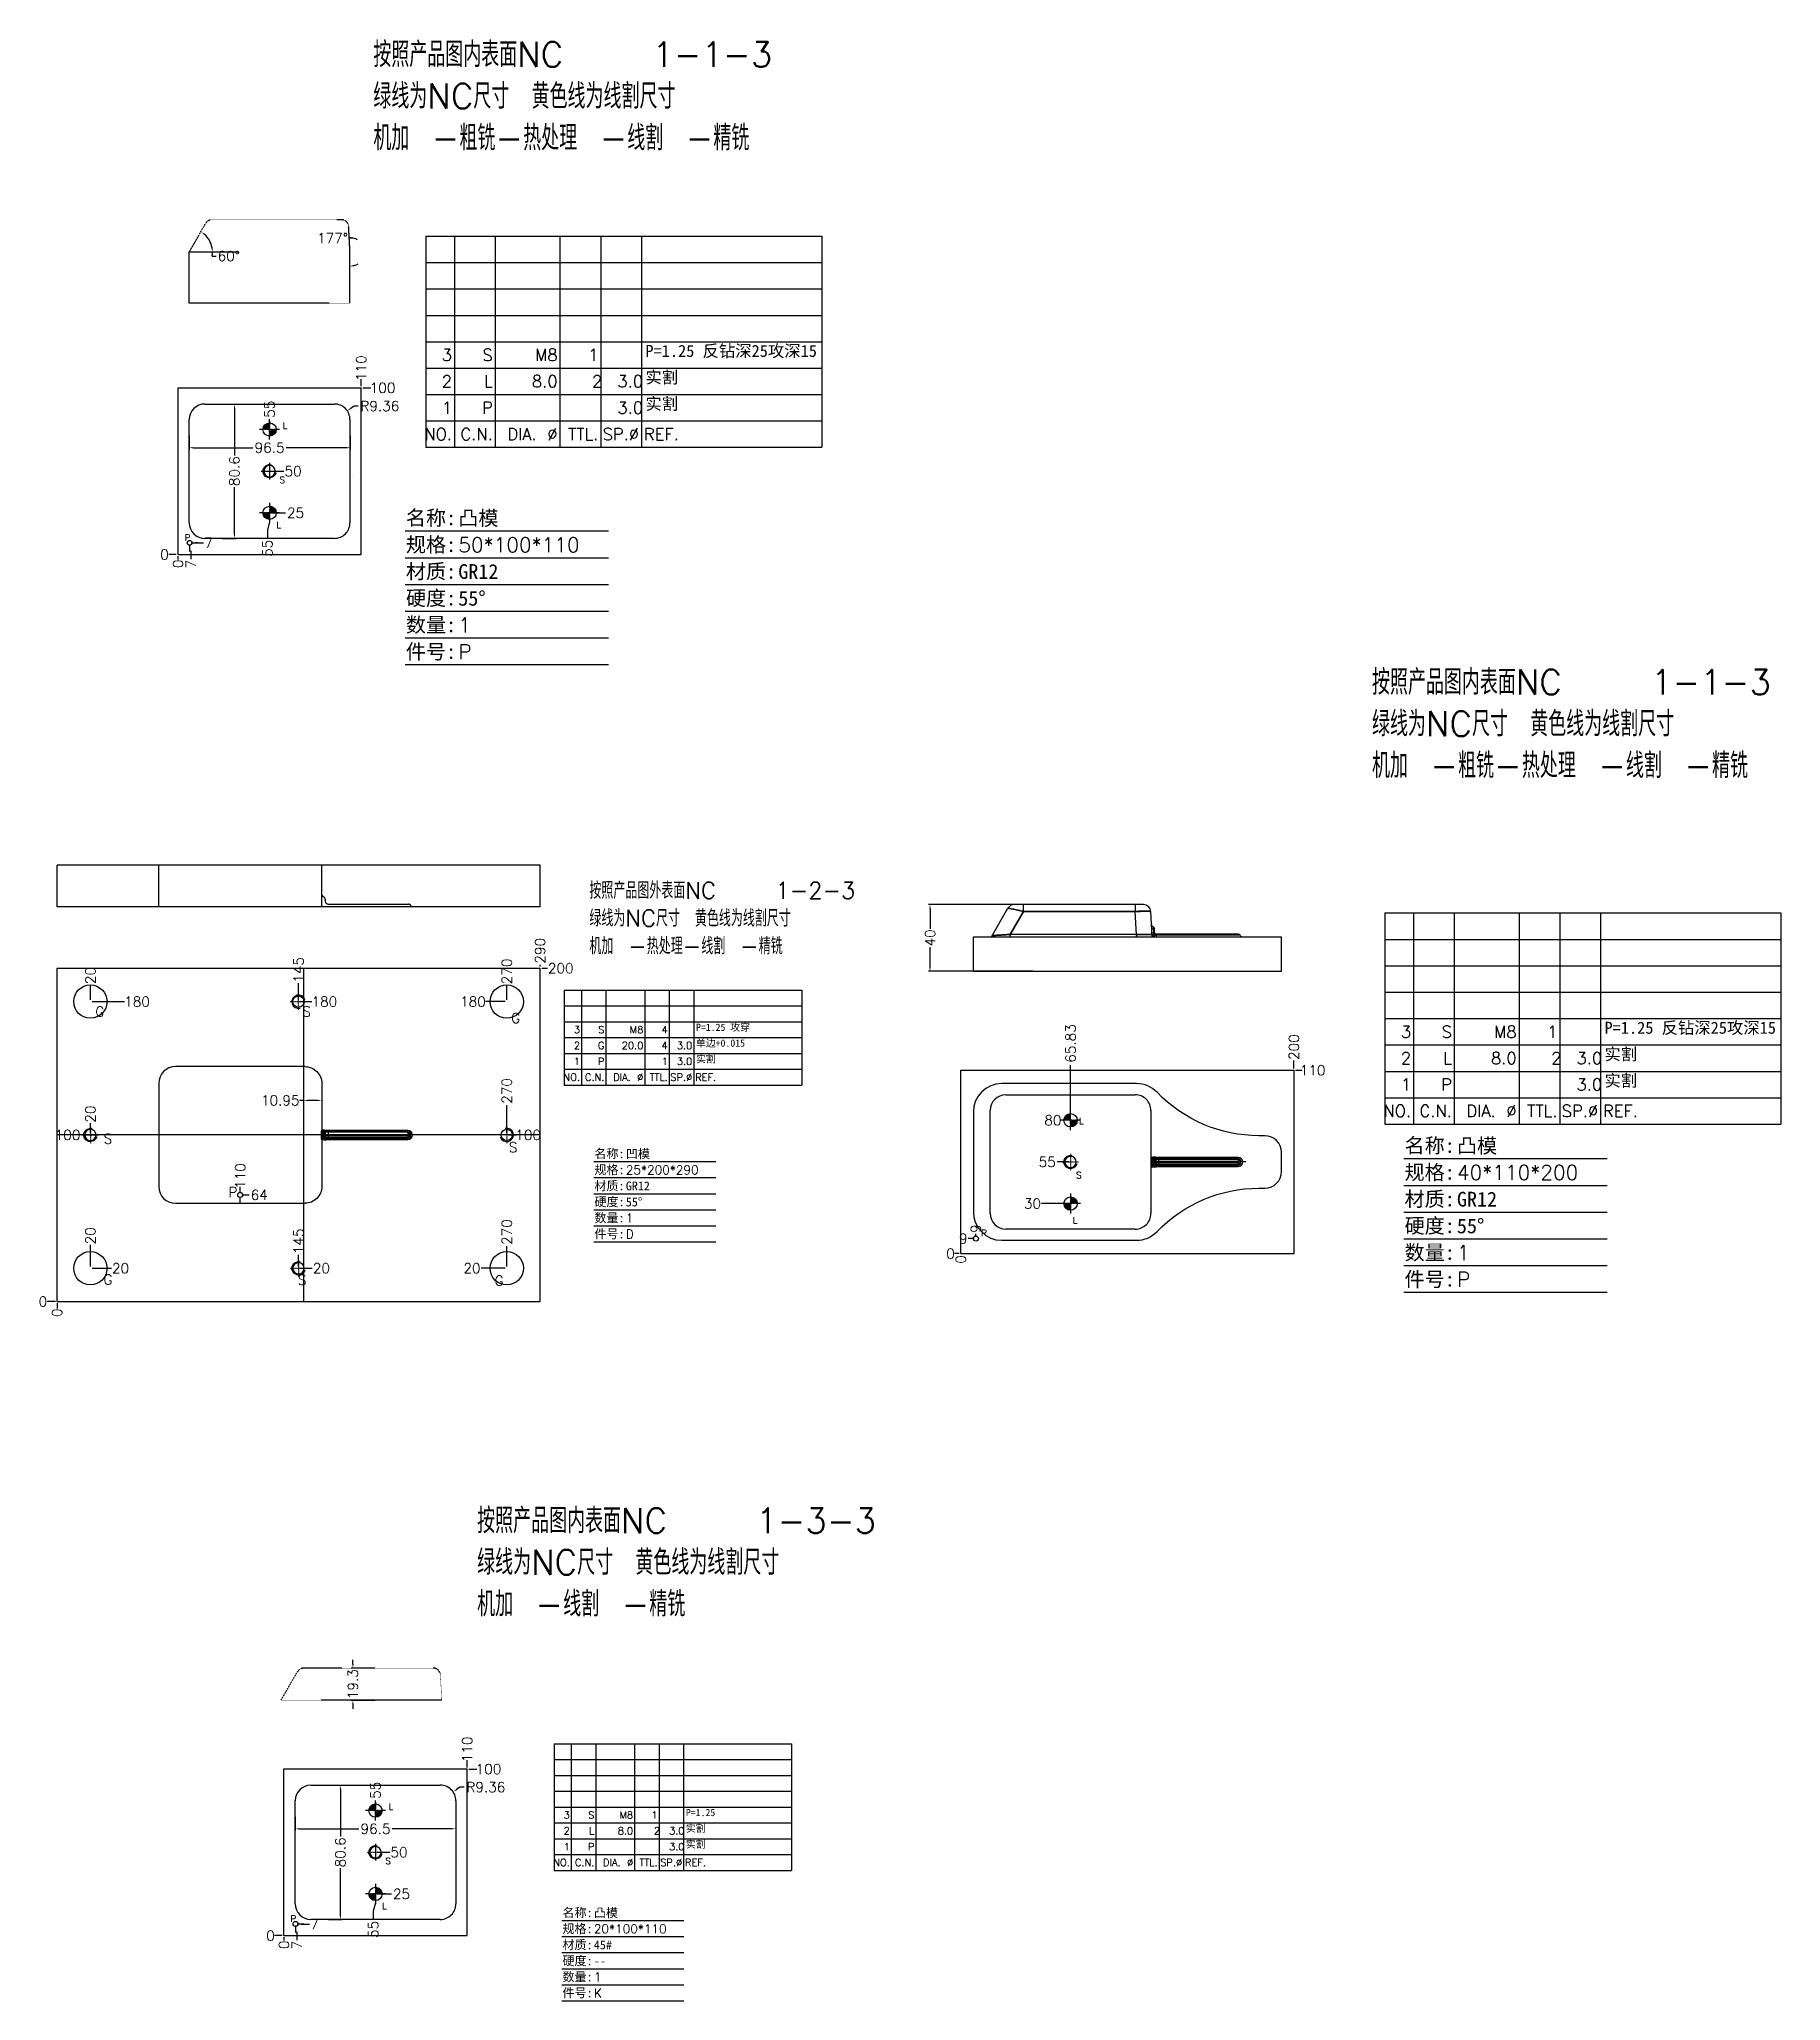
# Model space of a CAD drawing. Header units: millimetres. Extents: x -954 to 91, y 2625 to 3802.
import ezdxf
from ezdxf.enums import TextEntityAlignment as Align

# ---------------------------------------------------------------- set-up
doc = ezdxf.new("R2010")
doc.units = ezdxf.units.MM
doc.linetypes.add('CENTER', pattern=[0.6, 0.375, -0.075, 0.075, -0.075])
doc.linetypes.add('HIDDEN', pattern=[0.2, 0.1, -0.1])
doc.layers.add('+BZ', color=1, linetype='Continuous', lineweight=13)
doc.layers.add('DEFAULT_2', color=8, linetype='HIDDEN')
doc.styles.add('MYCHINA', font='SimSun.ttf')
doc.styles.get("Standard").update_dxf_attribs({"font": 'txt', "bigfont": 'gbcbig.shx'})
doc.styles.add('STANDERD', font='TXT.shx')
doc.styles.add('standern', font='txt.shx')
doc.dimstyles.new('ISO-25_WS', dxfattribs={"dimtxt": 6, "dimasz": 2.5, "dimexe": 1, "dimexo": 1, "dimgap": 1, "dimtad": 0, "dimtoh": 1, "dimdsep": 46, "dimtxsty": 'Standard', "dimcen": 0, "dimclrd": 256, "dimclre": 256, "dimclrt": 256, "dimazin": 2, "dimtfac": 1, "dimtofl": 0, "dimtmove": 0, "dimatfit": 3, "dimfxl": 0, "dimtolj": 1, "dimarcsym": 0})

msp = doc.modelspace()

# ---------------------------------------------------------------- texts
at = {"layer": '+BZ', "attachment_point": 1}
for s, insert, char_height, width in [('L', (-808.256, 3572.09), 3.84, 78.65622), ('S', (-810.108, 3539.502), 3.84, 78.65622), ('L', (-812.09, 3512.45), 3.84, 78.65622), ('P', (-867.107, 3504.87), 3.84, 78.65622), ('G', (-920.758, 3221.464), 6, 151.3914), ('S', (-796.435, 3221.576), 6, 151.3914), ('G', (-671.099, 3217.608), 6, 151.3914), ('L', (-330.039, 3154.842), 3.84, 78.65622), ('S', (-915.73, 3145.232), 6, 151.3914), ('S', (-672.462, 3140.092), 6, 151.3914), ('S', (-331.891, 3122.253), 3.84, 78.65622), ('P', (-840.794, 3113.142), 6, 151.3914), ('P', (-388.89, 3087.622), 3.84, 78.65622), ('L', (-333.873, 3095.201), 3.84, 78.65622), ('G', (-915.861, 3060.715), 6, 151.3914), ('S', (-799.153, 3060.509), 6, 151.3914), ('G', (-681.029, 3060.061), 6, 151.3914), ('L', (-744.672, 2743.314), 3.84, 78.65622), ('S', (-746.524, 2710.725), 3.84, 78.65622), ('P', (-803.523, 2676.094), 3.84, 78.65622), ('L', (-748.506, 2683.673), 3.84, 78.65622)]:
    msp.add_mtext(s, dxfattribs=dict(at, insert=insert, char_height=char_height, width=width))
at = {"color": 0, "lineweight": -2, "style": 'STANDERD'}
for s, height, p in [('3', 7.2, (-706.561, 3608.954)), ('S', 7.2, (-682.081, 3608.954)), ('M8', 7.2, (-643.201, 3608.954)), ('1', 7.2, (-618.721, 3608.954)), ('2', 7.2, (-706.561, 3593.114)), ('L', 7.2, (-682.081, 3593.114)), ('8.0', 7.2, (-643.201, 3593.114)), ('2', 7.2, (-616.319, 3593.114)), ('3.0', 7.2, (-591.839, 3593.114)), ('1', 7.2, (-706.561, 3577.274)), ('P', 7.2, (-682.081, 3577.274)), ('3.0', 7.2, (-591.839, 3577.274)), ('NO.', 7.2, (-706.561, 3561.434)), ('C.N.', 7.2, (-682.081, 3561.434)), ('DIA. %%c', 7.2, (-643.201, 3561.434)), ('TTL.', 7.2, (-618.721, 3561.434)), ('SP.%%c', 7.2, (-594.241, 3561.434)), ('3', 4.32, (-629.742, 3205.491)), ('S', 4.32, (-615.054, 3205.491)), ('M8', 4.32, (-591.726, 3205.491)), ('4', 4.32, (-577.038, 3205.491)), ('3', 7.2, (-130.753, 3202.794)), ('S', 7.2, (-106.273, 3202.794)), ('M8', 7.2, (-67.393, 3202.794)), ('1', 7.2, (-42.913, 3202.794)), ('2', 4.32, (-629.742, 3195.987)), ('1', 4.32, (-629.742, 3186.483)), ('G', 4.32, (-615.054, 3195.987)), ('P', 4.32, (-615.054, 3186.483)), ('20.0', 4.32, (-591.726, 3195.987)), ('4', 4.32, (-577.038, 3195.987)), ('1', 4.32, (-577.038, 3186.483)), ('3.0', 4.32, (-562.35, 3195.987)), ('3.0', 4.32, (-562.35, 3186.483)), ('2', 7.2, (-130.753, 3186.954)), ('L', 7.2, (-106.273, 3186.954)), ('8.0', 7.2, (-67.393, 3186.954)), ('2', 7.2, (-40.511, 3186.954)), ('3.0', 7.2, (-16.031, 3186.954)), ('NO.', 4.32, (-629.742, 3176.979)), ('C.N.', 4.32, (-615.054, 3176.979)), ('DIA. %%c', 4.32, (-591.726, 3176.979)), ('TTL.', 4.32, (-577.038, 3176.979)), ('SP.%%c', 4.32, (-562.35, 3176.979)), ('1', 7.2, (-130.753, 3171.114)), ('P', 7.2, (-106.273, 3171.114)), ('3.0', 7.2, (-16.031, 3171.114)), ('NO.', 7.2, (-130.753, 3155.274)), ('C.N.', 7.2, (-106.273, 3155.274)), ('DIA. %%c', 7.2, (-67.393, 3155.274)), ('TTL.', 7.2, (-42.913, 3155.274)), ('SP.%%c', 7.2, (-18.433, 3155.274)), ('3', 4.32, (-635.83, 2734.271)), ('S', 4.32, (-621.142, 2734.271)), ('M8', 4.32, (-597.814, 2734.271)), ('1', 4.32, (-583.126, 2734.271)), ('2', 4.32, (-635.83, 2724.767)), ('1', 4.32, (-635.83, 2715.263)), ('P', 4.32, (-621.142, 2715.263)), ('L', 4.32, (-621.142, 2724.767)), ('8.0', 4.32, (-597.814, 2724.767)), ('2', 4.32, (-581.685, 2724.767)), ('3.0', 4.32, (-566.997, 2724.767)), ('3.0', 4.32, (-566.997, 2715.263)), ('NO.', 4.32, (-635.83, 2705.759)), ('C.N.', 4.32, (-621.142, 2705.759)), ('DIA. %%c', 4.32, (-597.814, 2705.759)), ('TTL.', 4.32, (-583.126, 2705.759)), ('SP.%%c', 4.32, (-568.438, 2705.759))]:
    msp.add_text(s, height=height, dxfattribs=at).set_placement(p, align=Align.RIGHT)
for height, p in [(7.2, (-591.361, 3561.434)), (4.32, (-560.622, 3176.979)), (7.2, (-15.553, 3155.274)), (4.32, (-566.71, 2705.759))]:
    msp.add_text('REF.', height=height, dxfattribs=at).set_placement(p)
at = {"char_height": 15, "width": 322.98725, "attachment_point": 1}
for s, insert in [('按照产品图内表面NC    1-1-3\\P绿线为NC尺寸 黄色线为线割尺寸   \\P机加 -粗铣-热处理 -线割 -精铣  \\P          ', (-753.833, 3800.351)), ('按照产品图内表面NC    1-1-3\\P绿线为NC尺寸 黄色线为线割尺寸   \\P机加 -粗铣-热处理 -线割 -精铣  \\P          ', (-154.254, 3423.715)), ('{\\H0.66667x;按照产品图外表面NC    1-2-3\\P绿线为NC尺寸 黄色线为线割尺寸   \\P机加 -热处理-线割 -精铣 \\P}         ', (-624.116, 3296.231)), ('按照产品图内表面NC    1-3-3\\P绿线为NC尺寸 黄色线为线割尺寸   \\P机加 -线割 -精铣  \\P          ', (-691.506, 2920.552))]:
    msp.add_mtext(s, dxfattribs=dict(at, insert=insert))
at = {"color": 0, "lineweight": -2, "attachment_point": 1, "style": 'STANDERD'}
for s, insert, char_height, width in [('{\\fNSimSun|b0|i0|c134|p49;P=1.25 反钻深25攻深15}', (-590.47, 3618.57), 7.2, 105.85439), ('{\\fNSimSun|b0|i0|c134|p49;实割}', (-590.47, 3602.73), 7.2, 105.85439), ('{\\fNSimSun|b0|i0|c134|p49;实割}', (-590.47, 3586.89), 7.2, 105.85439), ('{\\fNSimSun|b0|i0|c134|p49;P=1.25 反钻深25攻深15}', (-14.662, 3212.41), 7.2, 105.85439), ('{\\fNSimSun|b0|i0|c134|p49;单边+0.015}', (-560.087, 3201.756), 4.32, 63.51263), ('{\\fNSimSun|b0|i0|c134|p49;P=1.25 攻穿}', (-560.087, 3211.26), 4.32, 63.51263), ('{\\fNSimSun|b0|i0|c134|p49;实割}', (-560.087, 3192.252), 4.32, 63.51263), ('{\\fNSimSun|b0|i0|c134|p49;实割}', (-14.662, 3196.57), 7.2, 105.85439), ('{\\fNSimSun|b0|i0|c134|p49;实割}', (-14.662, 3180.73), 7.2, 105.85439), ('{\\fNSimSun|b0|i0|c134|p49;实割}', (-566.175, 2730.536), 4.32, 63.51263), ('{\\fNSimSun|b0|i0|c134|p49;P=1.25 }', (-566.175, 2740.04), 4.32, 63.51263), ('{\\fNSimSun|b0|i0|c134|p49;实割}', (-566.175, 2721.032), 4.32, 63.51263)]:
    msp.add_mtext(s, dxfattribs=dict(at, insert=insert, char_height=char_height, width=width))

# ---------------------------------------------------------------- blocks, each defined once
blk = doc.blocks.new('loc')
at = {"linetype": 'CENTER'}
for p, q in [((0.75, 0), (-0.75, 0)), ((0.5, -0.05), (-0.5, 0.05)), ((0.5, -0.03), (-0.5, 0.03)), ((0.49, -0.11), (-0.49, 0.11)), ((0.49, -0.08), (-0.49, 0.08)), ((0.48, -0.13), (-0.48, 0.13)), ((0.47, -0.16), (-0.47, 0.16)), ((0.46, -0.19), (-0.46, 0.19)), ((0.45, -0.21), (-0.45, 0.21)), ((0.44, -0.23), (-0.44, 0.23)), ((0.43, -0.26), (-0.43, 0.26)), ((0.41, -0.28), (-0.41, 0.28)), ((0.4, -0.3), (-0.4, 0.3)), ((0.38, -0.32), (-0.38, 0.32)), ((0.36, -0.34), (-0.36, 0.34)), ((0.34, -0.36), (-0.34, 0.36)), ((0.32, -0.38), (-0.32, 0.38)), ((0.3, -0.4), (-0.3, 0.4)), ((0.28, -0.41), (-0.28, 0.41)), ((0.26, -0.43), (-0.26, 0.43)), ((0.23, -0.44), (-0.23, 0.44)), ((0.21, -0.45), (-0.21, 0.45)), ((0.19, -0.46), (-0.19, 0.46)), ((0.16, -0.47), (-0.16, 0.47)), ((0.13, -0.48), (-0.13, 0.48)), ((0.11, -0.49), (-0.11, 0.49)), ((0.08, -0.49), (-0.08, 0.49)), ((0.05, -0.5), (-0.05, 0.5)), ((0.03, -0.5), (-0.03, 0.5)), ((0, -0.75), (0, 0.75))]:
    blk.add_line(p, q, dxfattribs=at)
blk = doc.blocks.new('LSK')
at = {"linetype": 'CENTER'}
for p, q in [((47.6, -277), (60.1, -277)), ((53.9, -283.2), (53.9, -270.7))]:
    blk.add_line(p, q, dxfattribs=at)
blk.add_circle((53.9, -277), 4.25)
blk.add_arc((53.9, -277), 5, 15, 285)
blk = doc.blocks.new('M10')
blk.add_blockref('LSK', (-53.9, 277))
blk = doc.blocks.new('*D833')
at = {"lineweight": -2}
blk.add_line((-872.1, 3492.8), (-876.7, 3492.8), dxfattribs=at)
at = {"layer": 'Defpoints', "color": 0}
for p in [(-876.7, 3492.8), (-871.1, 3492.8), (-871.1, 3492.8)]:
    blk.add_point(p, dxfattribs=at)
at = {"insert": (-879.2, 3492.8), "char_height": 6, "attachment_point": 5}
blk.add_mtext('\\A1;0', dxfattribs=at)
blk = doc.blocks.new('*D599')
at = {"lineweight": -2}
blk.add_line((-871.1, 3491.8), (-871.1, 3489.7), dxfattribs=at)
at = {"layer": 'Defpoints', "color": 0}
for p in [(-871.1, 3492.8), (-871.1, 3492.8), (-871.1, 3489.7)]:
    blk.add_point(p, dxfattribs=at)
at = {"insert": (-871.1, 3487.2), "char_height": 6, "attachment_point": 5, "rotation": 90}
blk.add_mtext('\\A1;0', dxfattribs=at)
blk = doc.blocks.new('*D834')
at = {"lineweight": -2}
blk.add_line((-815.1, 3517.8), (-806.5, 3517.8), dxfattribs=at)
at = {"layer": 'Defpoints', "color": 0}
for p in [(-816.1, 3517.8), (-806.5, 3517.8), (-871.1, 3492.8)]:
    blk.add_point(p, dxfattribs=at)
at = {"insert": (-800.5, 3517.8), "char_height": 6, "attachment_point": 5}
blk.add_mtext('\\A1;25', dxfattribs=at)
blk = doc.blocks.new('*D600')
at = {"lineweight": -2}
blk.add_line((-815.1, 3542.8), (-807.5, 3542.8), dxfattribs=at)
at = {"layer": 'Defpoints', "color": 0}
for p in [(-816.1, 3542.8), (-807.5, 3542.8), (-871.1, 3492.8)]:
    blk.add_point(p, dxfattribs=at)
at = {"insert": (-802, 3542.8), "char_height": 6, "attachment_point": 5}
blk.add_mtext('\\A1;50', dxfattribs=at)
blk = doc.blocks.new('*D836')
at = {"lineweight": -2}
blk.add_line((-761.1, 3593.8), (-761.1, 3598.1), dxfattribs=at)
at = {"layer": 'Defpoints', "color": 0}
for p in [(-761.1, 3598.1), (-761.1, 3592.8), (-871.1, 3492.8)]:
    blk.add_point(p, dxfattribs=at)
at = {"insert": (-761.1, 3604.6), "char_height": 6, "attachment_point": 5, "rotation": 90}
blk.add_mtext('\\A1;110', dxfattribs=at)
blk = doc.blocks.new('*D601')
at = {"lineweight": -2}
blk.add_line((-760.1, 3592.8), (-755.3, 3592.8), dxfattribs=at)
at = {"layer": 'Defpoints', "color": 0}
for p in [(-761.1, 3592.8), (-755.3, 3592.8), (-871.1, 3492.8)]:
    blk.add_point(p, dxfattribs=at)
at = {"insert": (-748.3, 3592.8), "char_height": 6, "attachment_point": 5}
blk.add_mtext('\\A1;100', dxfattribs=at)
blk = doc.blocks.new('*D838')
at = {"lineweight": -2}
for p, q in [((-864.3, 3564.1), (-864.3, 3555.9)), ((-861.8, 3556.9), (-826.1, 3556.9)), ((-770.3, 3556.9), (-806.1, 3556.9)), ((-767.8, 3564.1), (-767.8, 3555.9))]:
    blk.add_line(p, q, dxfattribs=at)
for points in [[(-861.8, 3557.3), (-861.8, 3556.4), (-864.3, 3556.9)], [(-770.3, 3557.3), (-770.3, 3556.4), (-767.8, 3556.9)]]:
    blk.add_solid(points)
at = {"layer": 'Defpoints', "color": 0}
for p in [(-864.3, 3565.1), (-864.3, 3556.9), (-767.8, 3565.1)]:
    blk.add_point(p, dxfattribs=at)
at = {"insert": (-816.1, 3556.9), "char_height": 6, "attachment_point": 5}
blk.add_mtext('\\A1;96.5', dxfattribs=at)
blk = doc.blocks.new('*D839')
at = {"lineweight": -2}
for p, q in [((-841.8, 3583.1), (-836.2, 3583.1)), ((-837.2, 3580.6), (-837.2, 3552.3)), ((-837.2, 3505), (-837.2, 3533.3)), ((-844.3, 3502.5), (-836.2, 3502.5))]:
    blk.add_line(p, q, dxfattribs=at)
for points in [[(-837.6, 3580.6), (-836.8, 3580.6), (-837.2, 3583.1)], [(-837.6, 3505), (-836.8, 3505), (-837.2, 3502.5)]]:
    blk.add_solid(points)
at = {"layer": 'Defpoints', "color": 0}
for p in [(-842.8, 3583.1), (-845.3, 3502.5), (-837.2, 3502.5)]:
    blk.add_point(p, dxfattribs=at)
at = {"insert": (-837.2, 3542.8), "char_height": 6, "attachment_point": 5, "rotation": 90}
blk.add_mtext('\\A1;80.6', dxfattribs=at)
blk = doc.blocks.new('GDK')
for p, q in [((0.64, -3.96), (28.24, -3.96)), ((0.64, -7.59), (28.24, -7.59)), ((0.64, -11.21), (28.24, -11.21)), ((0.64, -14.84), (28.24, -14.84)), ((0.64, -18.47), (28.24, -18.47)), ((0.64, -22.09), (28.24, -22.09))]:
    blk.add_line(p, q)
at = {"style": 'MYCHINA'}
for s, p in [('名称:', (0.76, -3.18)), ('规格:', (0.76, -6.81)), ('材质:', (0.76, -10.44)), ('硬度:', (0.76, -14.06)), ('数量:', (0.76, -17.69)), ('件号:', (0.76, -21.32))]:
    blk.add_text(s, height=2, dxfattribs=at).set_placement(p)
for tag, p, style in [('NAME', (7.87, -3.21), 'MYCHINA'), ('DIM', (7.87, -6.84), 'standern'), ('MATERIAL', (7.87, -10.46), 'MYCHINA'), ('HRC', (7.87, -14.09), 'MYCHINA'), ('TTL', (7.87, -17.72), 'standern'), ('NO', (7.87, -21.34), 'standern')]:
    blk.add_attdef(tag, p, '', height=2, dxfattribs=dict(style=style))
blk = doc.blocks.new('*D607')
at = {"lineweight": -2}
for p, q in [((-765.4, 3581.9), (-767.4, 3580.5)), ((-762.9, 3581.9), (-765.4, 3581.9))]:
    blk.add_line(p, q, dxfattribs=at)
blk.add_solid([(-767.7, 3580.8), (-767.2, 3580.1), (-769.5, 3579)])
at = {"layer": 'Defpoints', "color": 0}
for p in [(-769.5, 3579), (-777.2, 3573.7)]:
    blk.add_point(p, dxfattribs=at)
at = {"insert": (-749.9, 3581.9), "char_height": 6, "attachment_point": 5}
blk.add_mtext('\\A1;R9.36', dxfattribs=at)
blk = doc.blocks.new('*D864')
at = {"lineweight": -2}
blk.add_line((-944.7, 3044.5), (-949.7, 3044.5), dxfattribs=at)
at = {"layer": 'Defpoints', "color": 0}
for p in [(-949.7, 3044.5), (-943.7, 3044.5), (-943.7, 3044.5)]:
    blk.add_point(p, dxfattribs=at)
at = {"insert": (-952.2, 3044.5), "char_height": 6, "attachment_point": 5}
blk.add_mtext('\\A1;0', dxfattribs=at)
blk = doc.blocks.new('*D617')
at = {"lineweight": -2}
blk.add_line((-943.7, 3043.5), (-943.7, 3040.3), dxfattribs=at)
at = {"layer": 'Defpoints', "color": 0}
for p in [(-943.7, 3044.5), (-943.7, 3044.5), (-943.7, 3040.3)]:
    blk.add_point(p, dxfattribs=at)
at = {"insert": (-943.7, 3037.8), "char_height": 6, "attachment_point": 5, "rotation": 90}
blk.add_mtext('\\A1;0', dxfattribs=at)
blk = doc.blocks.new('*D618')
at = {"lineweight": -2}
blk.add_line((-923.7, 3065.5), (-923.7, 3078.5), dxfattribs=at)
at = {"layer": 'Defpoints', "color": 0}
for p in [(-923.7, 3078.5), (-923.7, 3064.5), (-943.7, 3044.5)]:
    blk.add_point(p, dxfattribs=at)
at = {"insert": (-923.7, 3084), "char_height": 6, "attachment_point": 5, "rotation": 90}
blk.add_mtext('\\A1;20', dxfattribs=at)
blk = doc.blocks.new('*D619')
at = {"lineweight": -2}
blk.add_line((-922.7, 3064.5), (-911.1, 3064.5), dxfattribs=at)
at = {"layer": 'Defpoints', "color": 0}
for p in [(-923.7, 3064.5), (-911.1, 3064.5), (-943.7, 3044.5)]:
    blk.add_point(p, dxfattribs=at)
at = {"insert": (-905.6, 3064.5), "char_height": 6, "attachment_point": 5}
blk.add_mtext('\\A1;20', dxfattribs=at)
blk = doc.blocks.new('*D865')
at = {"lineweight": -2}
blk.add_line((-798.7, 3065.5), (-798.7, 3072.6), dxfattribs=at)
at = {"layer": 'Defpoints', "color": 0}
for p in [(-798.7, 3072.6), (-798.7, 3064.5), (-943.7, 3044.5)]:
    blk.add_point(p, dxfattribs=at)
at = {"insert": (-798.7, 3080.6), "char_height": 6, "attachment_point": 5, "rotation": 90}
blk.add_mtext('\\A1;145', dxfattribs=at)
blk = doc.blocks.new('*D620')
at = {"lineweight": -2}
blk.add_line((-797.7, 3064.5), (-790.5, 3064.5), dxfattribs=at)
at = {"layer": 'Defpoints', "color": 0}
for p in [(-798.7, 3064.5), (-790.5, 3064.5), (-943.7, 3044.5)]:
    blk.add_point(p, dxfattribs=at)
at = {"insert": (-785, 3064.5), "char_height": 6, "attachment_point": 5}
blk.add_mtext('\\A1;20', dxfattribs=at)
blk = doc.blocks.new('*D621')
at = {"lineweight": -2}
blk.add_line((-673.7, 3065.5), (-673.7, 3077.7), dxfattribs=at)
at = {"layer": 'Defpoints', "color": 0}
for p in [(-673.7, 3077.7), (-673.7, 3064.5), (-943.7, 3044.5)]:
    blk.add_point(p, dxfattribs=at)
at = {"insert": (-673.7, 3086.2), "char_height": 6, "attachment_point": 5, "rotation": 90}
blk.add_mtext('\\A1;270', dxfattribs=at)
blk = doc.blocks.new('*D622')
at = {"lineweight": -2}
blk.add_line((-674.7, 3064.5), (-689.1, 3064.5), dxfattribs=at)
at = {"layer": 'Defpoints', "color": 0}
for p in [(-689.1, 3064.5), (-673.7, 3064.5), (-943.7, 3044.5)]:
    blk.add_point(p, dxfattribs=at)
at = {"insert": (-694.6, 3064.5), "char_height": 6, "attachment_point": 5}
blk.add_mtext('\\A1;20', dxfattribs=at)
blk = doc.blocks.new('*D866')
at = {"lineweight": -2}
blk.add_line((-673.7, 3145.5), (-673.7, 3162.4), dxfattribs=at)
at = {"layer": 'Defpoints', "color": 0}
for p in [(-673.7, 3162.4), (-673.7, 3144.5), (-943.7, 3044.5)]:
    blk.add_point(p, dxfattribs=at)
at = {"insert": (-673.7, 3170.9), "char_height": 6, "attachment_point": 5, "rotation": 90}
blk.add_mtext('\\A1;270', dxfattribs=at)
blk = doc.blocks.new('*D867')
at = {"lineweight": -2}
blk.add_line((-672.7, 3144.5), (-667.9, 3144.5), dxfattribs=at)
at = {"layer": 'Defpoints', "color": 0}
for p in [(-673.7, 3144.5), (-667.9, 3144.5), (-943.7, 3044.5)]:
    blk.add_point(p, dxfattribs=at)
at = {"insert": (-660.9, 3144.5), "char_height": 6, "attachment_point": 5}
blk.add_mtext('\\A1;100', dxfattribs=at)
blk = doc.blocks.new('*D623')
at = {"lineweight": -2}
blk.add_line((-673.7, 3225.5), (-673.7, 3234.1), dxfattribs=at)
at = {"layer": 'Defpoints', "color": 0}
for p in [(-673.7, 3234.1), (-673.7, 3224.5), (-943.7, 3044.5)]:
    blk.add_point(p, dxfattribs=at)
at = {"insert": (-673.7, 3242.6), "char_height": 6, "attachment_point": 5, "rotation": 90}
blk.add_mtext('\\A1;270', dxfattribs=at)
blk = doc.blocks.new('*D624')
at = {"lineweight": -2}
blk.add_line((-674.7, 3224.5), (-686.5, 3224.5), dxfattribs=at)
at = {"layer": 'Defpoints', "color": 0}
for p in [(-686.5, 3224.5), (-673.7, 3224.5), (-943.7, 3044.5)]:
    blk.add_point(p, dxfattribs=at)
at = {"insert": (-694, 3224.5), "char_height": 6, "attachment_point": 5}
blk.add_mtext('\\A1;180', dxfattribs=at)
blk = doc.blocks.new('*D868')
at = {"lineweight": -2}
blk.add_line((-653.7, 3245.5), (-653.7, 3246.5), dxfattribs=at)
at = {"layer": 'Defpoints', "color": 0}
for p in [(-653.7, 3246.5), (-653.7, 3244.5), (-943.7, 3044.5)]:
    blk.add_point(p, dxfattribs=at)
at = {"insert": (-653.7, 3255), "char_height": 6, "attachment_point": 5, "rotation": 90}
blk.add_mtext('\\A1;290', dxfattribs=at)
blk = doc.blocks.new('*D625')
at = {"lineweight": -2}
blk.add_line((-652.7, 3244.5), (-649.3, 3244.5), dxfattribs=at)
at = {"layer": 'Defpoints', "color": 0}
for p in [(-653.7, 3244.5), (-649.3, 3244.5), (-943.7, 3044.5)]:
    blk.add_point(p, dxfattribs=at)
at = {"insert": (-641.3, 3244.5), "char_height": 6, "attachment_point": 5}
blk.add_mtext('\\A1;200', dxfattribs=at)
blk = doc.blocks.new('*D869')
at = {"lineweight": -2}
blk.add_line((-798.7, 3225.5), (-798.7, 3235.5), dxfattribs=at)
at = {"layer": 'Defpoints', "color": 0}
for p in [(-798.7, 3235.5), (-798.7, 3224.5), (-943.7, 3044.5)]:
    blk.add_point(p, dxfattribs=at)
at = {"insert": (-798.7, 3243.5), "char_height": 6, "attachment_point": 5, "rotation": 90}
blk.add_mtext('\\A1;145', dxfattribs=at)
blk = doc.blocks.new('*D626')
at = {"lineweight": -2}
blk.add_line((-797.7, 3224.5), (-790.7, 3224.5), dxfattribs=at)
at = {"layer": 'Defpoints', "color": 0}
for p in [(-798.7, 3224.5), (-790.7, 3224.5), (-943.7, 3044.5)]:
    blk.add_point(p, dxfattribs=at)
at = {"insert": (-783.2, 3224.5), "char_height": 6, "attachment_point": 5}
blk.add_mtext('\\A1;180', dxfattribs=at)
blk = doc.blocks.new('*D627')
at = {"lineweight": -2}
blk.add_line((-923.7, 3225.5), (-923.7, 3234.6), dxfattribs=at)
at = {"layer": 'Defpoints', "color": 0}
for p in [(-923.7, 3234.6), (-923.7, 3224.5), (-943.7, 3044.5)]:
    blk.add_point(p, dxfattribs=at)
at = {"insert": (-923.7, 3240.1), "char_height": 6, "attachment_point": 5, "rotation": 90}
blk.add_mtext('\\A1;20', dxfattribs=at)
blk = doc.blocks.new('*D628')
at = {"lineweight": -2}
blk.add_line((-922.7, 3224.5), (-903.2, 3224.5), dxfattribs=at)
at = {"layer": 'Defpoints', "color": 0}
for p in [(-923.7, 3224.5), (-903.2, 3224.5), (-943.7, 3044.5)]:
    blk.add_point(p, dxfattribs=at)
at = {"insert": (-895.7, 3224.5), "char_height": 6, "attachment_point": 5}
blk.add_mtext('\\A1;180', dxfattribs=at)
blk = doc.blocks.new('*D870')
at = {"lineweight": -2}
blk.add_line((-923.7, 3145.5), (-923.7, 3151.5), dxfattribs=at)
at = {"layer": 'Defpoints', "color": 0}
for p in [(-923.7, 3151.5), (-923.7, 3144.5), (-943.7, 3044.5)]:
    blk.add_point(p, dxfattribs=at)
at = {"insert": (-923.7, 3157), "char_height": 6, "attachment_point": 5, "rotation": 90}
blk.add_mtext('\\A1;20', dxfattribs=at)
blk = doc.blocks.new('*D871')
at = {"lineweight": -2}
blk.add_line((-924.7, 3144.5), (-930.4, 3144.5), dxfattribs=at)
at = {"layer": 'Defpoints', "color": 0}
for p in [(-930.4, 3144.5), (-923.7, 3144.5), (-943.7, 3044.5)]:
    blk.add_point(p, dxfattribs=at)
at = {"insert": (-937.4, 3144.5), "char_height": 6, "attachment_point": 5}
blk.add_mtext('\\A1;100', dxfattribs=at)
blk = doc.blocks.new('*D872')
at = {"lineweight": -2}
blk.add_line((-833.7, 3109.5), (-833.7, 3113.3), dxfattribs=at)
at = {"layer": 'Defpoints', "color": 0}
for p in [(-833.7, 3113.3), (-833.7, 3108.5), (-943.7, 3044.5)]:
    blk.add_point(p, dxfattribs=at)
at = {"insert": (-833.7, 3119.8), "char_height": 6, "attachment_point": 5, "rotation": 90}
blk.add_mtext('\\A1;110', dxfattribs=at)
blk = doc.blocks.new('*D629')
at = {"lineweight": -2}
blk.add_line((-832.7, 3108.5), (-828.3, 3108.5), dxfattribs=at)
at = {"layer": 'Defpoints', "color": 0}
for p in [(-833.7, 3108.5), (-828.3, 3108.5), (-943.7, 3044.5)]:
    blk.add_point(p, dxfattribs=at)
at = {"insert": (-822.3, 3108.5), "char_height": 6, "attachment_point": 5}
blk.add_mtext('\\A1;64', dxfattribs=at)
blk = doc.blocks.new('*D884')
at = {"lineweight": -2}
blk.add_line((-402.1, 3073.3), (-404.8, 3073.3), dxfattribs=at)
at = {"layer": 'Defpoints', "color": 0}
for p in [(-404.8, 3073.3), (-401.1, 3073.3), (-401.1, 3073.3)]:
    blk.add_point(p, dxfattribs=at)
at = {"insert": (-407.3, 3073.3), "char_height": 6, "attachment_point": 5}
blk.add_mtext('\\A1;0', dxfattribs=at)
blk = doc.blocks.new('*D641')
at = {"lineweight": -2}
blk.add_line((-401.1, 3072.3), (-401.1, 3072.3), dxfattribs=at)
at = {"layer": 'Defpoints', "color": 0}
for p in [(-401.1, 3073.3), (-401.1, 3073.3), (-401.1, 3072.3)]:
    blk.add_point(p, dxfattribs=at)
at = {"insert": (-401.1, 3069.8), "char_height": 6, "attachment_point": 5, "rotation": 90}
blk.add_mtext('\\A1;0', dxfattribs=at)
blk = doc.blocks.new('*D885')
at = {"lineweight": -2}
blk.add_line((-392.1, 3083.3), (-392.1, 3085.2), dxfattribs=at)
at = {"layer": 'Defpoints', "color": 0}
for p in [(-392.1, 3085.2), (-401.1, 3073.3), (-392.1, 3082.3)]:
    blk.add_point(p, dxfattribs=at)
at = {"insert": (-392.1, 3088.2), "char_height": 6, "attachment_point": 5, "rotation": 90}
blk.add_mtext('\\A1;9', dxfattribs=at)
blk = doc.blocks.new('*D642')
at = {"lineweight": -2}
blk.add_line((-393.1, 3082.3), (-396.6, 3082.3), dxfattribs=at)
at = {"layer": 'Defpoints', "color": 0}
for p in [(-401.1, 3073.3), (-396.6, 3082.3), (-392.1, 3082.3)]:
    blk.add_point(p, dxfattribs=at)
at = {"insert": (-399.6, 3082.3), "char_height": 6, "attachment_point": 5}
blk.add_mtext('\\A1;9', dxfattribs=at)
blk = doc.blocks.new('*D886')
at = {"lineweight": -2}
blk.add_line((-201.1, 3184.3), (-201.1, 3189.2), dxfattribs=at)
at = {"layer": 'Defpoints', "color": 0}
for p in [(-201.1, 3189.2), (-201.1, 3183.3), (-401.1, 3073.3)]:
    blk.add_point(p, dxfattribs=at)
at = {"insert": (-201.1, 3197.2), "char_height": 6, "attachment_point": 5, "rotation": 90}
blk.add_mtext('\\A1;200', dxfattribs=at)
blk = doc.blocks.new('*D643')
at = {"lineweight": -2}
blk.add_line((-200.1, 3183.3), (-196.4, 3183.3), dxfattribs=at)
at = {"layer": 'Defpoints', "color": 0}
for p in [(-201.1, 3183.3), (-196.4, 3183.3), (-401.1, 3073.3)]:
    blk.add_point(p, dxfattribs=at)
at = {"insert": (-189.9, 3183.3), "char_height": 6, "attachment_point": 5}
blk.add_mtext('\\A1;110', dxfattribs=at)
blk = doc.blocks.new('*D887')
at = {"lineweight": -2}
for p, q in [((-347.6, 3103.3), (-352.6, 3103.3)), ((-342.6, 3103.3), (-347.6, 3103.3)), ((-336.2, 3103.3), (-342.6, 3103.3))]:
    blk.add_line(p, q, dxfattribs=at)
at = {"layer": 'Defpoints', "color": 0}
for p in [(-352.6, 3103.3), (-335.2, 3103.3), (-401.1, 3073.3)]:
    blk.add_point(p, dxfattribs=at)
at = {"insert": (-358.1, 3103.3), "char_height": 6, "attachment_point": 5}
blk.add_mtext('\\A1;30', dxfattribs=at)
blk = doc.blocks.new('*D888')
at = {"lineweight": -2}
blk.add_line((-336.2, 3128.3), (-343.2, 3128.3), dxfattribs=at)
at = {"layer": 'Defpoints', "color": 0}
for p in [(-343.2, 3128.3), (-335.2, 3128.3), (-401.1, 3073.3)]:
    blk.add_point(p, dxfattribs=at)
at = {"insert": (-349.2, 3128.3), "char_height": 6, "attachment_point": 5}
blk.add_mtext('\\A1;55', dxfattribs=at)
blk = doc.blocks.new('*D889')
at = {"lineweight": -2}
blk.add_line((-336.2, 3153.3), (-340.3, 3153.3), dxfattribs=at)
at = {"layer": 'Defpoints', "color": 0}
for p in [(-340.3, 3153.3), (-335.2, 3153.3), (-401.1, 3073.3)]:
    blk.add_point(p, dxfattribs=at)
at = {"insert": (-345.8, 3153.3), "char_height": 6, "attachment_point": 5}
blk.add_mtext('\\A1;80', dxfattribs=at)
blk = doc.blocks.new('*D890')
at = {"lineweight": -2}
blk.add_line((-335.2, 3154.3), (-335.2, 3186.4), dxfattribs=at)
at = {"layer": 'Defpoints', "color": 0}
for p in [(-335.2, 3186.4), (-335.2, 3153.3), (-401.1, 3073.3)]:
    blk.add_point(p, dxfattribs=at)
at = {"insert": (-335.2, 3199.4), "char_height": 6, "attachment_point": 5, "rotation": 90}
blk.add_mtext('\\A1;65.83', dxfattribs=at)
blk = doc.blocks.new('*D891')
at = {"lineweight": -2}
for p, q in [((-357.8, 3282.7), (-420.6, 3282.7)), ((-419.6, 3280.2), (-419.6, 3268.2)), ((-419.6, 3245.2), (-419.6, 3257.2)), ((-357.8, 3242.7), (-420.6, 3242.7))]:
    blk.add_line(p, q, dxfattribs=at)
for points in [[(-420.1, 3280.2), (-419.2, 3280.2), (-419.6, 3282.7)], [(-420.1, 3245.2), (-419.2, 3245.2), (-419.6, 3242.7)]]:
    blk.add_solid(points)
at = {"layer": 'Defpoints', "color": 0}
for p in [(-419.6, 3282.7), (-356.8, 3282.7), (-356.8, 3242.7)]:
    blk.add_point(p, dxfattribs=at)
at = {"insert": (-419.6, 3262.7), "char_height": 6, "attachment_point": 5, "rotation": 90}
blk.add_mtext('\\A1;40', dxfattribs=at)
blk = doc.blocks.new('*D924')
at = {"lineweight": -2}
blk.add_line((-808.5, 2664), (-813.1, 2664), dxfattribs=at)
at = {"layer": 'Defpoints', "color": 0}
for p in [(-813.1, 2664), (-807.5, 2664), (-807.5, 2664)]:
    blk.add_point(p, dxfattribs=at)
at = {"insert": (-815.6, 2664), "char_height": 6, "attachment_point": 5}
blk.add_mtext('\\A1;0', dxfattribs=at)
blk = doc.blocks.new('*D663')
at = {"lineweight": -2}
blk.add_line((-807.5, 2663), (-807.5, 2661), dxfattribs=at)
at = {"layer": 'Defpoints', "color": 0}
for p in [(-807.5, 2664), (-807.5, 2664), (-807.5, 2661)]:
    blk.add_point(p, dxfattribs=at)
at = {"insert": (-807.5, 2658.5), "char_height": 6, "attachment_point": 5, "rotation": 90}
blk.add_mtext('\\A1;0', dxfattribs=at)
blk = doc.blocks.new('*D925')
at = {"lineweight": -2}
blk.add_line((-751.5, 2689), (-742.9, 2689), dxfattribs=at)
at = {"layer": 'Defpoints', "color": 0}
for p in [(-752.5, 2689), (-742.9, 2689), (-807.5, 2664)]:
    blk.add_point(p, dxfattribs=at)
at = {"insert": (-736.9, 2689), "char_height": 6, "attachment_point": 5}
blk.add_mtext('\\A1;25', dxfattribs=at)
blk = doc.blocks.new('*D664')
at = {"lineweight": -2}
blk.add_line((-751.5, 2714), (-743.9, 2714), dxfattribs=at)
at = {"layer": 'Defpoints', "color": 0}
for p in [(-752.5, 2714), (-743.9, 2714), (-807.5, 2664)]:
    blk.add_point(p, dxfattribs=at)
at = {"insert": (-738.4, 2714), "char_height": 6, "attachment_point": 5}
blk.add_mtext('\\A1;50', dxfattribs=at)
blk = doc.blocks.new('*D927')
at = {"lineweight": -2}
blk.add_line((-697.5, 2765), (-697.5, 2769.3), dxfattribs=at)
at = {"layer": 'Defpoints', "color": 0}
for p in [(-697.5, 2769.3), (-697.5, 2764), (-807.5, 2664)]:
    blk.add_point(p, dxfattribs=at)
at = {"insert": (-697.5, 2775.8), "char_height": 6, "attachment_point": 5, "rotation": 90}
blk.add_mtext('\\A1;110', dxfattribs=at)
blk = doc.blocks.new('*D665')
at = {"lineweight": -2}
blk.add_line((-696.5, 2764), (-691.7, 2764), dxfattribs=at)
at = {"layer": 'Defpoints', "color": 0}
for p in [(-697.5, 2764), (-691.7, 2764), (-807.5, 2664)]:
    blk.add_point(p, dxfattribs=at)
at = {"insert": (-684.7, 2764), "char_height": 6, "attachment_point": 5}
blk.add_mtext('\\A1;100', dxfattribs=at)
blk = doc.blocks.new('*D929')
at = {"lineweight": -2}
for p, q in [((-800.8, 2735.3), (-800.8, 2727.1)), ((-704.3, 2735.3), (-704.3, 2727.1)), ((-798.3, 2728.1), (-762.5, 2728.1)), ((-706.8, 2728.1), (-742.5, 2728.1))]:
    blk.add_line(p, q, dxfattribs=at)
for points in [[(-798.3, 2728.5), (-798.3, 2727.7), (-800.8, 2728.1)], [(-706.8, 2728.5), (-706.8, 2727.7), (-704.3, 2728.1)]]:
    blk.add_solid(points)
at = {"layer": 'Defpoints', "color": 0}
for p in [(-800.8, 2736.3), (-704.3, 2736.3), (-800.8, 2728.1)]:
    blk.add_point(p, dxfattribs=at)
at = {"insert": (-752.5, 2728.1), "char_height": 6, "attachment_point": 5}
blk.add_mtext('\\A1;96.5', dxfattribs=at)
blk = doc.blocks.new('*D930')
at = {"lineweight": -2}
for p, q in [((-778.2, 2754.3), (-772.6, 2754.3)), ((-773.6, 2751.8), (-773.6, 2723.5)), ((-773.6, 2676.2), (-773.6, 2704.5)), ((-780.7, 2673.7), (-772.6, 2673.7))]:
    blk.add_line(p, q, dxfattribs=at)
for points in [[(-774, 2751.8), (-773.2, 2751.8), (-773.6, 2754.3)], [(-774, 2676.2), (-773.2, 2676.2), (-773.6, 2673.7)]]:
    blk.add_solid(points)
at = {"layer": 'Defpoints', "color": 0}
for p in [(-779.2, 2754.3), (-781.7, 2673.7), (-773.6, 2673.7)]:
    blk.add_point(p, dxfattribs=at)
at = {"insert": (-773.6, 2714), "char_height": 6, "attachment_point": 5, "rotation": 90}
blk.add_mtext('\\A1;80.6', dxfattribs=at)
blk = doc.blocks.new('*D667')
at = {"lineweight": -2}
for p, q in [((-701.8, 2753.1), (-703.8, 2751.7)), ((-699.3, 2753.1), (-701.8, 2753.1))]:
    blk.add_line(p, q, dxfattribs=at)
blk.add_solid([(-704.1, 2752), (-703.6, 2751.3), (-705.9, 2750.3)])
at = {"layer": 'Defpoints', "color": 0}
for p in [(-713.6, 2745), (-705.9, 2750.3)]:
    blk.add_point(p, dxfattribs=at)
at = {"insert": (-686.3, 2753.1), "char_height": 6, "attachment_point": 5}
blk.add_mtext('\\A1;R9.36', dxfattribs=at)
blk = doc.blocks.new('*D1018')
at = {"lineweight": -2}
for p, q in [((-766.1, 2827), (-766.1, 2829.5)), ((-753, 2824.5), (-767.1, 2824.5)), ((-753, 2805.2), (-767.1, 2805.2)), ((-766.1, 2802.7), (-766.1, 2800.2))]:
    blk.add_line(p, q, dxfattribs=at)
for points in [[(-766.5, 2827), (-765.6, 2827), (-766.1, 2824.5)], [(-766.5, 2802.7), (-765.6, 2802.7), (-766.1, 2805.2)]]:
    blk.add_solid(points)
at = {"layer": 'Defpoints', "color": 0}
for p in [(-766.1, 2824.5), (-752, 2824.5), (-752, 2805.2)]:
    blk.add_point(p, dxfattribs=at)
at = {"insert": (-766.1, 2814.9), "char_height": 6, "attachment_point": 5, "rotation": 90}
blk.add_mtext('\\A1;19.3', dxfattribs=at)
blk = doc.blocks.new('*D1073')
at = {"lineweight": -2}
blk.add_line((-765.8, 3682.6), (-768.3, 3682.6), dxfattribs=at)
for start, end in [(76.1392, 93), (59.2785, 76.1392), (286.8608, 303.7215)]:
    blk.add_arc((-767.8, 3674.3), 8.53, start, end, dxfattribs=at)
for points in [[(-765.8, 3682.2), (-765.8, 3683), (-768.3, 3682.8)], [(-765.3, 3665.7), (-765.4, 3666.6), (-767.8, 3665.8)]]:
    blk.add_solid(points)
at = {"layer": 'Defpoints', "color": 0}
for p in [(-768.6, 3689.6), (-767.8, 3674.3), (-767.8, 3674.3), (-775.1, 3669.9), (-767.8, 3643.7)]:
    blk.add_point(p, dxfattribs=at)
at = {"insert": (-778.3, 3682.6), "char_height": 6, "attachment_point": 5}
blk.add_mtext('\\A1;177°', dxfattribs=at)
blk = doc.blocks.new('*D1074')
at = {"lineweight": -2}
blk.add_line((-850.6, 3671.9), (-848.1, 3671.9), dxfattribs=at)
for start, end in [(10.3034, 49.6966), (349.6966, 0)]:
    blk.add_arc((-864.3, 3674.4), 13.9, start, end, dxfattribs=at)
for points in [[(-855.6, 3684.7), (-855.1, 3685.3), (-857.4, 3686.4)], [(-850.2, 3676.9), (-851.1, 3676.8), (-850.4, 3674.4)]]:
    blk.add_solid(points)
at = {"layer": 'Defpoints', "color": 0}
for p in [(-854.4, 3691.5), (-864.3, 3674.4), (-864.3, 3674.4), (-853.7, 3683.3), (-835, 3674.4)]:
    blk.add_point(p, dxfattribs=at)
at = {"insert": (-840.6, 3671.9), "char_height": 6, "attachment_point": 5}
blk.add_mtext('\\A1;60°', dxfattribs=at)
blk = doc.blocks.new('*D1078')
at = {"lineweight": -2}
for p, q in [((-795.7, 3166.4), (-795.7, 3164.2)), ((-784.8, 3166.4), (-784.8, 3164.2)), ((-795.7, 3165.2), (-798.2, 3165.2)), ((-787.3, 3165.2), (-793.2, 3165.2))]:
    blk.add_line(p, q, dxfattribs=at)
for points in [[(-793.2, 3165.6), (-793.2, 3164.8), (-795.7, 3165.2)], [(-787.3, 3165.6), (-787.3, 3164.8), (-784.8, 3165.2)]]:
    blk.add_solid(points)
at = {"layer": 'Defpoints', "color": 0}
for p in [(-795.7, 3167.4), (-784.8, 3167.4), (-795.7, 3165.2)]:
    blk.add_point(p, dxfattribs=at)
at = {"insert": (-809.7, 3165.2), "char_height": 6, "attachment_point": 5}
blk.add_mtext('\\A1;10.95', dxfattribs=at)

# ---------------------------------------------------------------- dimensions: what is measured, and where the dimension line sits
for base, line1, line2, picture, middle in [((-853.677, 3683.337), ((-864.341, 3674.389), (-854.435, 3691.547)), ((-864.341, 3674.389), (-834.983, 3674.389)), '*D1074', (-840.645, 3671.899)), ((-775.15, 3669.915), ((-767.841, 3643.697), (-767.841, 3674.307)), ((-767.841, 3674.307), (-768.644, 3689.622)), '*D1073', (-778.299, 3682.585))]:
    dim = msp.add_angular_dim_2l(base=base, line1=line1, line2=line2, dimstyle='ISO-25_WS')
    dim.commit()
    dim.dimension.update_dxf_attribs({"geometry": picture, "text_midpoint": middle})
for feature_location, offset, dtype, origin, picture, middle in [((-761.097, 3592.799), (0, 5.321), 1, (-871.095, 3492.799), '*D836', (-761.097, 3604.62)), ((-761.097, 3592.799), (5.829, 0), 0, (-871.095, 3492.799), '*D601', (-748.268, 3592.799)), ((-816.095, 3542.799), (8.58, 0), 0, (-871.095, 3492.799), '*D600', (-802.015, 3542.799)), ((-816.093, 3517.799), (9.632, 0), 0, (-871.095, 3492.799), '*D834', (-800.462, 3517.799)), ((-871.095070376, 3492.799247092), (-5.622742648, 0), 0, (-871.095070376, 3492.799247092), '*D833', (-879.217813023, 3492.799247092)), ((-871.095070376, 3492.799247092), (0, -3.053666049), 1, (-871.095070376, 3492.799247092), '*D599', (-871.095070376, 3487.245581043)), ((-392.06, 3082.281), (-4.563, 0), 0, (-401.06, 3073.281), '*D642', (-399.623, 3082.281)), ((-392.06, 3082.281), (0, 2.87), 1, (-401.06, 3073.281), '*D885', (-392.06, 3088.15)), ((-697.513, 2764.023), (0, 5.321), 1, (-807.511, 2664.023), '*D927', (-697.513, 2775.844)), ((-697.513, 2764.023), (5.829, 0), 0, (-807.511, 2664.023), '*D665', (-684.684, 2764.023)), ((-752.511, 2714.023), (8.58, 0), 0, (-807.511, 2664.023), '*D664', (-738.431, 2714.023)), ((-752.509, 2689.023), (9.632, 0), 0, (-807.511, 2664.023), '*D925', (-736.877, 2689.023)), ((-807.510972884, 2664.022972644), (-5.622742648, 0), 0, (-807.510972884, 2664.022972644), '*D924', (-815.633715531, 2664.022972644)), ((-807.510972884, 2664.022972644), (0, -3.053666049), 1, (-807.510972884, 2664.022972644), '*D663', (-807.510972884, 2658.469306595))]:
    dim = msp.add_ordinate_dim(feature_location=feature_location, offset=offset, dtype=dtype, origin=origin, dimstyle='ISO-25_WS')
    dim.commit()
    dim.dimension.update_dxf_attribs({"geometry": picture, "text_midpoint": middle})
for feature_location, offset, dtype, origin in [((-816.093, 3567.799), (0.01, 6.165), 1, (-871.095, 3492.799)), ((-816.093, 3517.799), (-1.325, -15.302), 1, (-871.095, 3492.799)), ((-864.095, 3499.799), (8.399, -0.065), 0, (-871.095, 3492.799)), ((-864.095, 3499.799), (0.738, -9.765), 1, (-871.095, 3492.799)), ((-752.509, 2739.023), (0.01, 6.165), 1, (-807.511, 2664.023)), ((-752.509, 2689.023), (-1.325, -15.302), 1, (-807.511, 2664.023)), ((-800.511, 2671.023), (8.399, -0.065), 0, (-807.511, 2664.023)), ((-800.511, 2671.023), (0.738, -9.765), 1, (-807.511, 2664.023))]:
    msp.add_ordinate_dim(feature_location=feature_location, offset=offset, dtype=dtype, origin=origin, dimstyle='ISO-25_WS').render()
for base, p1, p2, picture, middle in [((-837.1782, 3502.4968), (-842.7949, 3583.1017), (-845.2835, 3502.4968), '*D839', (-837.1782, 3542.7992)), ((-766.053, 2824.536), (-751.986, 2805.236), (-751.986, 2824.536), '*D1018', (-766.053, 2814.886)), ((-773.59407, 2673.72049), (-779.21079, 2754.32546), (-781.69939, 2673.72049), '*D930', (-773.59407, 2714.02297))]:
    dim = msp.add_linear_dim(base=base, p1=p1, p2=p2, angle=90, dimstyle='ISO-25_WS')
    dim.commit()
    dim.dimension.update_dxf_attribs({"geometry": picture, "text_midpoint": middle})
at = {"color": 2}
for center, mpoint, picture, middle in [((-777.201, 3573.742), (-769.489, 3579.046), '*D607', (-749.869, 3581.879)), ((-713.617, 2744.966), (-705.905, 2750.269), '*D667', (-686.285, 2753.103))]:
    dim = msp.add_radius_dim(center=center, mpoint=mpoint, dimstyle='ISO-25_WS', dxfattribs=at)
    dim.commit()
    dim.dimension.update_dxf_attribs({"geometry": picture, "text_midpoint": middle})
for base, p1, p2, picture, middle in [((-864.341, 3556.852), (-767.841, 3565.08), (-864.341, 3565.08), '*D838', (-816.091, 3556.852)), ((-795.724, 3165.195), (-784.774, 3167.353), (-795.724, 3167.353), '*D1078', (-809.724, 3165.195)), ((-800.757, 2728.076), (-704.257, 2736.304), (-800.757, 2736.304), '*D929', (-752.507, 2728.076))]:
    dim = msp.add_linear_dim(base=base, p1=p1, p2=p2, dimstyle='ISO-25_WS')
    dim.commit()
    dim.dimension.update_dxf_attribs({"geometry": picture, "text_midpoint": middle})
dim = msp.add_linear_dim(base=(-419.65, 3282.68), p1=(-356.82, 3242.68), p2=(-356.82, 3282.68), angle=90, dimstyle='ISO-25_WS', dxfattribs=at)
dim.commit()
dim.dimension.update_dxf_attribs({"geometry": '*D891', "text_midpoint": (-419.65, 3262.68)})
for feature_location, offset, dtype, origin, picture, middle in [((-653.724, 3244.477), (0, 1.998), 1, (-943.724, 3044.477), '*D868', (-653.724, 3254.975)), ((-798.724, 3224.477), (0, 11.068), 1, (-943.724, 3044.477), '*D869', (-798.724, 3243.546)), ((-673.724, 3224.477), (0, 9.648), 1, (-943.724, 3044.477), '*D623', (-673.724, 3242.626)), ((-653.724, 3244.477), (4.395, 0), 0, (-943.724, 3044.477), '*D625', (-641.329, 3244.477)), ((-923.724, 3224.477), (0, 10.099), 1, (-943.724, 3044.477), '*D627', (-923.724, 3240.076)), ((-673.724, 3224.477), (-12.824, 0), 0, (-943.724, 3044.477), '*D624', (-694.048, 3224.477)), ((-798.724, 3224.477), (8.037, 0), 0, (-943.724, 3044.477), '*D626', (-783.187, 3224.477)), ((-923.724, 3224.477), (20.493, 0), 0, (-943.724, 3044.477), '*D628', (-895.731, 3224.477)), ((-335.232, 3153.278), (0, 33.161), 1, (-401.06, 3073.281), '*D890', (-335.232, 3199.439)), ((-201.06, 3183.281), (0, 5.917), 1, (-401.06, 3073.281), '*D886', (-201.06, 3197.198)), ((-201.06, 3183.281), (4.659, 0), 0, (-401.06, 3073.281), '*D643', (-189.901, 3183.281)), ((-673.724, 3144.477), (0, 17.941), 1, (-943.724, 3044.477), '*D866', (-673.724, 3170.918)), ((-923.724, 3144.477), (0, 7.008), 1, (-943.724, 3044.477), '*D870', (-923.724, 3156.986)), ((-335.232, 3153.278), (-5.031, 0), 0, (-401.06, 3073.281), '*D889', (-345.763, 3153.278)), ((-923.724, 3144.477), (-6.656, 0), 0, (-943.724, 3044.477), '*D871', (-937.38, 3144.477)), ((-673.724, 3144.477), (5.817, 0), 0, (-943.724, 3044.477), '*D867', (-660.907, 3144.477)), ((-335.232, 3128.281), (-7.934, 0), 0, (-401.06, 3073.281), '*D888', (-349.166, 3128.281)), ((-833.728, 3108.475), (0, 4.798), 1, (-943.724, 3044.477), '*D872', (-833.728, 3119.773)), ((-833.728, 3108.475), (5.46, 0), 0, (-943.724, 3044.477), '*D629', (-822.268, 3108.475)), ((-335.232, 3103.278), (-17.392, -0.02), 0, (-401.06, 3073.281), '*D887', (-358.124, 3103.258)), ((-673.724, 3064.477), (0, 13.205), 1, (-943.724, 3044.477), '*D621', (-673.724, 3086.182)), ((-923.724, 3064.477), (0, 13.998), 1, (-943.724, 3044.477), '*D618', (-923.724, 3083.975)), ((-798.724, 3064.477), (0, 8.106), 1, (-943.724, 3044.477), '*D865', (-798.724, 3080.583)), ((-401.060202562, 3073.280665366), (-3.719933107, 0), 0, (-401.060202562, 3073.280665366), '*D884', (-407.280135669, 3073.280665366)), ((-401.060202562, 3073.280665366), (0, -0.991492745), 1, (-401.060202562, 3073.280665366), '*D641', (-401.060202562, 3069.789172621)), ((-923.724, 3064.477), (12.673, 0), 0, (-943.724, 3044.477), '*D619', (-905.551, 3064.477)), ((-798.724, 3064.477), (8.241, 0), 0, (-943.724, 3044.477), '*D620', (-784.984, 3064.477)), ((-673.724, 3064.477), (-15.38, 0), 0, (-943.724, 3044.477), '*D622', (-694.604, 3064.477)), ((-943.724116019, 3044.477180855), (-5.930601758, 0), 0, (-943.724116019, 3044.477180855), '*D864', (-952.154717777, 3044.477180855)), ((-943.724116019, 3044.477180855), (0, -4.170508802), 1, (-943.724116019, 3044.477180855), '*D617', (-943.724116019, 3037.806672052))]:
    dim = msp.add_ordinate_dim(feature_location=feature_location, offset=offset, dtype=dtype, origin=origin, dimstyle='ISO-25_WS', dxfattribs=at)
    dim.commit()
    dim.dimension.update_dxf_attribs({"geometry": picture, "text_midpoint": middle})

# ---------------------------------------------------------------- linework, layer by layer
for p, q in [((-864.341, 3674.389), (-834.983, 3674.389)), ((-871.095, 3592.799), (-761.097, 3592.799)), ((-871.095, 3492.799), (-871.095, 3592.799)), ((-761.097, 3492.799), (-761.097, 3592.799)), ((-871.095, 3492.799), (-761.097, 3492.799)), ((-943.724, 3244.477), (-653.724, 3244.477)), ((-943.724, 3044.477), (-943.724, 3244.477)), ((-795.724, 3244.477), (-795.724, 3044.477)), ((-653.724, 3044.477), (-653.724, 3244.477)), ((-401.06, 3183.281), (-201.06, 3183.281)), ((-401.06, 3073.281), (-401.06, 3183.281)), ((-201.06, 3073.281), (-201.06, 3183.281)), ((-653.724, 3144.477), (-943.724, 3144.477)), ((-833.728, 3103.475), (-833.728, 3106.975)), ((-401.06, 3073.281), (-201.06, 3073.281)), ((-943.724, 3044.477), (-653.724, 3044.477)), ((-807.511, 2764.023), (-697.513, 2764.023)), ((-807.511, 2664.023), (-807.511, 2764.023)), ((-697.513, 2664.023), (-697.513, 2764.023)), ((-807.511, 2664.023), (-697.513, 2664.023))]:
    msp.add_line(p, q)
at = {"color": 0, "lineweight": -2}
for p, q in [((-722.401, 3683.834), (-722.401, 3557.114)), ((-722.401, 3683.834), (-484.616, 3683.834)), ((-705.121, 3683.834), (-705.121, 3557.114)), ((-680.641, 3683.834), (-680.641, 3557.114)), ((-641.761, 3683.834), (-641.761, 3557.114)), ((-617.281, 3683.834), (-617.281, 3557.114)), ((-592.801, 3683.834), (-592.801, 3557.114)), ((-484.616, 3683.834), (-484.616, 3557.114)), ((-722.401, 3667.994), (-484.616, 3667.994)), ((-722.401, 3652.154), (-484.616, 3652.154)), ((-722.401, 3636.314), (-484.616, 3636.314)), ((-722.401, 3620.474), (-484.616, 3620.474)), ((-722.401, 3604.634), (-484.616, 3604.634)), ((-722.401, 3588.794), (-484.616, 3588.794)), ((-722.401, 3572.954), (-484.616, 3572.954)), ((-722.401, 3557.114), (-484.616, 3557.114)), ((-146.593, 3277.674), (-146.593, 3150.954)), ((-146.593, 3277.674), (91.192, 3277.674)), ((-129.313, 3277.674), (-129.313, 3150.954)), ((-104.833, 3277.674), (-104.833, 3150.954)), ((-65.953, 3277.674), (-65.953, 3150.954)), ((-41.473, 3277.674), (-41.473, 3150.954)), ((-16.993, 3277.674), (-16.993, 3150.954)), ((91.192, 3277.674), (91.192, 3150.954)), ((-146.593, 3261.834), (91.192, 3261.834)), ((-146.593, 3245.994), (91.192, 3245.994)), ((-639.246, 3231.411), (-639.246, 3174.387)), ((-639.246, 3231.411), (-496.575, 3231.411)), ((-628.878, 3231.411), (-628.878, 3174.387)), ((-614.19, 3231.411), (-614.19, 3174.387)), ((-590.862, 3231.411), (-590.862, 3174.387)), ((-576.174, 3231.411), (-576.174, 3174.387)), ((-561.486, 3231.411), (-561.486, 3174.387)), ((-496.575, 3231.411), (-496.575, 3174.387)), ((-146.593, 3230.154), (91.192, 3230.154)), ((-639.246, 3221.907), (-496.575, 3221.907)), ((-146.593, 3214.314), (91.192, 3214.314)), ((-639.246, 3212.403), (-496.575, 3212.403)), ((-639.246, 3202.899), (-496.575, 3202.899)), ((-639.246, 3193.395), (-496.575, 3193.395)), ((-146.593, 3198.474), (91.192, 3198.474)), ((-639.246, 3183.891), (-496.575, 3183.891)), ((-146.593, 3182.634), (91.192, 3182.634)), ((-639.246, 3174.387), (-496.575, 3174.387)), ((-146.593, 3166.794), (91.192, 3166.794)), ((-146.593, 3150.954), (91.192, 3150.954)), ((-645.334, 2779.199), (-645.334, 2703.167)), ((-645.334, 2779.199), (-502.663, 2779.199)), ((-634.966, 2779.199), (-634.966, 2703.167)), ((-620.278, 2779.199), (-620.278, 2703.167)), ((-596.95, 2779.199), (-596.95, 2703.167)), ((-582.262, 2779.199), (-582.262, 2703.167)), ((-567.574, 2779.199), (-567.574, 2703.167)), ((-502.663, 2779.199), (-502.663, 2703.167)), ((-645.334, 2769.695), (-502.663, 2769.695)), ((-645.334, 2760.191), (-502.663, 2760.191)), ((-645.334, 2750.687), (-502.663, 2750.687)), ((-645.334, 2741.183), (-502.663, 2741.183)), ((-645.334, 2731.679), (-502.663, 2731.679)), ((-645.334, 2722.175), (-502.663, 2722.175)), ((-645.334, 2712.671), (-502.663, 2712.671)), ((-645.334, 2703.167), (-502.663, 2703.167))]:
    msp.add_line(p, q, dxfattribs=at)
at = {"color": 2}
for p, q in [((-854.981, 3583.102), (-777.209, 3583.102)), ((-854.981, 3583.102), (-777.209, 3583.102)), ((-864.341, 3511.857), (-864.341, 3573.742)), ((-864.341, 3511.857), (-864.341, 3573.742)), ((-767.841, 3573.735), (-767.841, 3511.863)), ((-767.841, 3573.735), (-767.841, 3511.863)), ((-766.421, 3539.801), (-766.421, 3539.872)), ((-766.421, 3539.801), (-766.421, 3539.872)), ((-777.209, 3502.497), (-854.981, 3502.497)), ((-777.209, 3502.497), (-854.981, 3502.497)), ((-943.724, 3281.467), (-943.724, 3306.467)), ((-653.724, 3306.467), (-943.724, 3306.467)), ((-882.674, 3281.467), (-882.674, 3306.467)), ((-784.774, 3281.467), (-784.774, 3306.467)), ((-653.724, 3281.467), (-653.724, 3306.467)), ((-653.724, 3281.467), (-943.724, 3281.467)), ((-393.56, 3242.68), (-393.56, 3263.38)), ((-393.56, 3263.38), (-208.56, 3263.38)), ((-208.56, 3242.68), (-208.56, 3263.38)), ((-393.56, 3242.68), (-208.56, 3242.68)), ((-383.48, 3097.338), (-383.48, 3159.223)), ((-800.757, 2683.08), (-800.757, 2744.965)), ((-800.757, 2683.08), (-800.757, 2744.965)), ((-791.397, 2754.325), (-713.625, 2754.325)), ((-791.397, 2754.325), (-713.625, 2754.325)), ((-704.257, 2744.959), (-704.257, 2683.087)), ((-704.257, 2744.959), (-704.257, 2683.087)), ((-702.837, 2711.025), (-702.837, 2711.095)), ((-702.837, 2711.025), (-702.837, 2711.095)), ((-713.625, 2673.72), (-791.397, 2673.72)), ((-713.625, 2673.72), (-791.397, 2673.72))]:
    msp.add_line(p, q, dxfattribs=at)
at = {"color": 3, "linetype": 'Continuous'}
for p, q in [((-782.715, 3285.856), (-782.653, 3284.68)), ((-780.956, 3283.069), (-732.8, 3283.069)), ((-382.748, 3263.38), (-372.847, 3280.53)), ((-363.5, 3278.642), (-371.47, 3264.838)), ((-371.47, 3264.802), (-363.5, 3278.605)), ((-291.349, 3282.68), (-369.123, 3282.68)), ((-363.5, 3278.642), (-363.5, 3282.68)), ((-363.5, 3278.642), (-363.5, 3278.605)), ((-363.5, 3278.642), (-296.343, 3278.642)), ((-296.343, 3278.605), (-363.5, 3278.605)), ((-296.343, 3282.68), (-296.343, 3278.642)), ((-296.343, 3278.605), (-296.343, 3278.642)), ((-295.619, 3264.838), (-296.343, 3278.642)), ((-287.119, 3278.722), (-287.116, 3278.721)), ((-286.257, 3263.38), (-287.055, 3278.605)), ((-287.055, 3278.605), (-287.055, 3278.605)), ((-371.47, 3264.08), (-371.47, 3264.838)), ((-295.619, 3264.838), (-371.47, 3264.838)), ((-295.619, 3264.802), (-371.47, 3264.802)), ((-371.47, 3264.08), (-371.47, 3263.38)), ((-286.502, 3268.049), (-285.803, 3268.08)), ((-286.392, 3264.825), (-286.334, 3264.835)), ((-284.789, 3265.93), (-286.387, 3265.846)), ((-285.56, 3269.313), (-285.381, 3265.899)), ((-284.987, 3264.109), (-284.988, 3264.277)), ((-284.789, 3265.93), (-284.92, 3268.432)), ((-234.306, 3264.982), (-283.79, 3264.982)), ((-283.79, 3264.982), (-283.79, 3263.38)), ((-233.393, 3264.389), (-283.79, 3264.389)), ((-374.12, 3168.583), (-296.348, 3168.583)), ((-374.12, 3168.583), (-296.348, 3168.583)), ((-383.48, 3097.338), (-383.48, 3159.223)), ((-286.98, 3159.217), (-286.98, 3097.345)), ((-286.98, 3159.217), (-286.98, 3097.345)), ((-784.127, 3147.476), (-783.328, 3147.476)), ((-783.659, 3146.333), (-783.705, 3146.333)), ((-783.588, 3146.349), (-783.659, 3146.333)), ((-782.699, 3144.78), (-782.653, 3144.78)), ((-782.653, 3144.174), (-782.699, 3144.174)), ((-782.653, 3144.78), (-782.653, 3144.174)), ((-782.582, 3144.777), (-782.653, 3144.78)), ((-782.653, 3144.174), (-782.582, 3144.177)), ((-782.582, 3144.777), (-733.1, 3144.777)), ((-733.1, 3144.177), (-782.582, 3144.177)), ((-733.1, 3147.244), (-780.956, 3147.244)), ((-780.956, 3147.244), (-780.956, 3141.711)), ((-733.1, 3146.33), (-780.956, 3146.33)), ((-728.492, 3144.477), (-767.608, 3144.477)), ((-733.1, 3147.244), (-733.1, 3144.777)), ((-733.1, 3144.177), (-733.1, 3141.711)), ((-783.328, 3141.479), (-784.127, 3141.479)), ((-783.705, 3142.622), (-783.659, 3142.622)), ((-783.659, 3142.622), (-783.588, 3142.606)), ((-780.956, 3142.624), (-733.1, 3142.624)), ((-780.956, 3141.711), (-733.1, 3141.711)), ((-286.502, 3131.046), (-286.387, 3131.046)), ((-286.332, 3131.208), (-284.834, 3131.208)), ((-285.757, 3131.049), (-285.803, 3131.049)), ((-285.633, 3131.279), (-284.834, 3131.279)), ((-284.834, 3131.279), (-284.834, 3131.208)), ((-283.79, 3131.047), (-282.462, 3131.047)), ((-283.79, 3125.514), (-283.79, 3131.047)), ((-234.606, 3131.047), (-282.462, 3131.047)), ((-282.462, 3131.047), (-282.462, 3125.514)), ((-234.606, 3131.047), (-234.606, 3128.581)), ((-286.387, 3125.515), (-286.502, 3125.515)), ((-286.332, 3125.353), (-284.834, 3125.353)), ((-285.803, 3125.512), (-285.757, 3125.512)), ((-284.834, 3125.282), (-285.633, 3125.282)), ((-285.381, 3129.494), (-285.496, 3129.494)), ((-285.496, 3127.067), (-285.381, 3127.067)), ((-285.165, 3130.136), (-285.211, 3130.136)), ((-285.211, 3126.425), (-285.165, 3126.425)), ((-285.094, 3130.152), (-285.165, 3130.136)), ((-285.165, 3126.425), (-285.094, 3126.409)), ((-284.205, 3128.584), (-284.904, 3128.581)), ((-284.904, 3127.981), (-284.205, 3127.978)), ((-284.834, 3125.353), (-284.834, 3125.282)), ((-284.789, 3127.981), (-284.789, 3128.581)), ((-284.205, 3128.584), (-284.159, 3128.584)), ((-284.159, 3127.978), (-284.205, 3127.978)), ((-284.088, 3128.581), (-284.159, 3128.584)), ((-284.159, 3128.584), (-284.159, 3127.978)), ((-284.088, 3128.581), (-284.159, 3128.584)), ((-284.159, 3127.978), (-283.79, 3127.981)), ((-284.159, 3127.978), (-284.088, 3127.981)), ((-284.088, 3128.581), (-234.606, 3128.581)), ((-234.606, 3127.981), (-284.088, 3127.981)), ((-234.606, 3129.494), (-283.79, 3129.494)), ((-283.79, 3127.067), (-234.606, 3127.067)), ((-282.462, 3125.514), (-283.79, 3125.514)), ((-234.606, 3130.134), (-282.462, 3130.134)), ((-282.462, 3126.428), (-234.606, 3126.428)), ((-282.462, 3125.514), (-234.606, 3125.514)), ((-229.998, 3128.281), (-269.114, 3128.281)), ((-234.606, 3127.981), (-234.606, 3125.514)), ((-296.348, 3087.978), (-374.12, 3087.978))]:
    msp.add_line(p, q, dxfattribs=at)
at = {"color": 7, "linetype": 'Continuous'}
for p, q in [((-295.619, 3264.838), (-295.619, 3264.08)), ((-295.556, 3264.08), (-295.556, 3263.38)), ((-784.251, 3147.246), (-784.297, 3147.246)), ((-784.297, 3141.708), (-784.251, 3141.708))]:
    msp.add_line(p, q, dxfattribs=at)
at = {"color": 3, "linetype": 'Continuous'}
msp.add_lwpolyline([(-285.56, 3269.313), (-285.485, 3269.281), (-285.198, 3269.073), (-285.001, 3268.778), (-284.92, 3268.432)], dxfattribs=at)
at = {"color": 2, "linetype": 'Continuous'}
for points in [[(-794.841, 3185.48), (-872.614, 3185.48, 0.41421356), (-882.674, 3175.42), (-882.674, 3113.535, 0.41421356), (-872.614, 3103.475), (-794.841, 3103.475)], [(-794.841, 3185.48, -0.41461622), (-784.774, 3175.413), (-784.774, 3113.541, -0.41461678), (-794.841, 3103.475)]]:
    msp.add_lwpolyline(points, format="xyb", dxfattribs=at)
at = {"color": 2}
msp.add_lwpolyline([(-283.315, 3086.489, -0.20382135), (-222.087, 3112.53), (-218.56, 3112.53, 0.41421356), (-208.56, 3122.53), (-208.56, 3134.032, 0.41421356), (-218.56, 3144.032), (-222.087, 3144.032, -0.20382135), (-283.315, 3170.073, 0.20382135), (-295.56, 3175.281), (-376.56, 3175.281, 0.41421356), (-393.56, 3158.281), (-393.56, 3098.281, 0.41421356), (-376.56, 3081.281), (-295.56, 3081.281, 0.20382135)], format="xyb", close=True, dxfattribs=at)
for centre, radius in [((-816.093, 3567.799), 4), ((-816.093, 3567.799), 4), ((-816.093, 3517.799), 4), ((-816.093, 3517.799), 4), ((-923.724, 3224.477), 10), ((-673.724, 3224.477), 10), ((-335.232, 3153.278), 4), ((-335.232, 3153.278), 4), ((-335.232, 3103.278), 4), ((-335.232, 3103.278), 4), ((-923.724, 3064.477), 10), ((-673.724, 3064.477), 10), ((-752.509, 2739.023), 4), ((-752.509, 2739.023), 4), ((-752.509, 2689.023), 4), ((-752.509, 2689.023), 4)]:
    msp.add_circle(centre, radius, dxfattribs=at)
for centre in [(-864.095, 3499.799), (-833.728, 3108.475), (-392.06, 3082.281), (-800.511, 2671.023)]:
    msp.add_circle(centre, 1.5)
for centre, start, end in [((-854.981, 3573.742), 90, 180), ((-854.981, 3573.742), 90, 180), ((-777.201, 3573.742), 359.95991, 90.040087), ((-777.201, 3573.742), 359.95991, 90.040087), ((-854.981, 3511.857), 180, 270), ((-854.981, 3511.857), 180, 270), ((-777.201, 3511.857), 269.959857, 0.040145), ((-777.201, 3511.857), 269.959857, 0.040145), ((-791.397, 2744.965), 90, 180), ((-791.397, 2744.965), 90, 180), ((-713.617, 2744.966), 359.95991, 90.040087), ((-713.617, 2744.966), 359.95991, 90.040087), ((-791.397, 2683.08), 180, 270), ((-791.397, 2683.08), 180, 270), ((-713.617, 2683.08), 269.959857, 0.040145), ((-713.617, 2683.08), 269.959857, 0.040145)]:
    msp.add_arc(centre, 9.36, start, end, dxfattribs=at)
at = {"color": 3, "linetype": 'Continuous'}
for centre, radius, start, end in [((-783.216, 3288.934), 1.686, 202.45767, 249.661054), ((-784.413, 3285.767), 1.7, 2.999913, 68.957794), ((-780.956, 3284.769), 1.7, 183, 270.00313), ((-732.8, 3281.369), 1.7, 24.000405, 89.999757), ((-730.334, 3282.467), 1, 204.000394, 270), ((-369.123, 3278.38), 4.3, 90, 149.999995), ((-291.349, 3278.38), 4.3, 3.000908, 90.000685), ((-284.949, 3270.9), 1.7, 182.998262, 248.956745), ((-284.834, 3264.88), 1.5, 183, 270), ((-285.73, 3268.656), 3.972, 265.20419, 271.463329), ((-285.746, 3269.506), 4.822, 271.400898, 271.794169), ((-285.806, 3271.145), 6.462, 271.869353, 273.463512), ((-283.79, 3265.982), 1, 183, 270), ((-234.306, 3263.982), 1, 24.000508, 89.999623), ((-231.84, 3265.08), 1.7, 204.000394, 270), ((-374.12, 3159.223), 9.36, 90, 180), ((-296.34, 3159.223), 9.36, 359.95991, 90.040087), ((-296.34, 3159.223), 9.36, 359.95991, 90.040087), ((-783.297, 3147.246), 1, 179.98032, 245.904022), ((-783.251, 3147.246), 1, 179.98101, 245.90415), ((-749.445, 3144.474), 34.357, 178.808055, 180.374102), ((-784.399, 3144.781), 1.7, 359.979991, 65.903094), ((-784.399, 3144.174), 1.7, 294.096676, 0.020201), ((-784.353, 3144.781), 1.7, 359.979777, 65.903315), ((-784.353, 3144.174), 1.7, 294.097111, 0.019781), ((-777.176, 3144.477), 5.539, 178.803096, 180.377675), ((-733.1, 3144.477), 2.767, 270.000001, 90), ((-733.1, 3144.477), 1.853, 270.002409, 89.997591), ((-733.1, 3144.477), 0.3, 270, 90), ((-783.297, 3141.709), 1, 114.096143, 180.020517), ((-783.251, 3141.709), 1, 114.095987, 180.019683), ((-783.12, 3141.48), 1.006, 94.328432, 180.077893), ((-284.802, 3131.046), 1.7, 179.979992, 245.903589), ((-284.687, 3131.046), 1.7, 179.979771, 245.903814), ((-284.803, 3131.049), 1, 179.98032, 245.904022), ((-284.757, 3131.049), 1, 179.98101, 245.90415), ((-234.606, 3128.281), 2.767, 270.000001, 90), ((-284.802, 3125.516), 1.7, 114.096129, 180.020499), ((-284.687, 3125.515), 1.7, 114.096316, 180.020008), ((-236.059, 3128.287), 49.889, 178.786242, 180.396909), ((-284.803, 3125.512), 1, 114.096143, 180.020517), ((-284.757, 3125.512), 1, 114.095987, 180.019683), ((-284.627, 3125.284), 1.006, 94.328432, 180.077893), ((-285.904, 3128.581), 1, 359.980276, 65.903193), ((-285.904, 3127.98), 1, 294.097025, 0.019654), ((-285.789, 3128.581), 1, 359.980315, 65.903176), ((-285.789, 3127.98), 1, 294.096986, 0.019683), ((-250.951, 3128.278), 34.357, 178.808055, 180.374102), ((-285.905, 3128.584), 1.7, 359.979991, 65.903094), ((-285.905, 3127.977), 1.7, 294.096676, 0.020201), ((-285.859, 3128.584), 1.7, 359.979777, 65.903315), ((-285.859, 3127.977), 1.7, 294.097111, 0.019781), ((-278.682, 3128.28), 5.539, 178.803096, 180.377675), ((-234.606, 3128.281), 1.853, 270.002409, 89.997591), ((-234.606, 3128.281), 1.214, 270.002396, 89.997604), ((-234.606, 3128.281), 0.3, 270, 90), ((-374.12, 3097.338), 9.36, 180, 270), ((-296.34, 3097.338), 9.36, 269.959857, 0.040145), ((-296.34, 3097.338), 9.36, 269.959857, 0.040145)]:
    msp.add_arc(centre, radius, start, end, dxfattribs=at)
at = {"color": 7, "linetype": 'Continuous'}
msp.add_arc((-734.553, 3144.483), 49.889, 178.786242, 180.396909, dxfattribs=at)
at = {"color": 3, "linetype": 'Continuous'}
for points, start_tangent, end_tangent in [([(-372.847, 3280.53), (-372.602, 3280.516), (-371.914, 3280.4), (-370.828, 3280.189), (-369.377, 3279.891), (-367.616, 3279.516), (-365.644, 3279.084), (-363.5, 3278.605)], (0.50482026, 0.86322448), (0.97543198, -0.22030084)), ([(-363.5, 3278.605), (-365.616, 3279.078), (-367.593, 3279.511), (-369.373, 3279.89), (-370.841, 3280.192), (-371.932, 3280.403), (-372.61, 3280.517), (-372.847, 3280.53)], (-0.97543181, 0.22030159), (-0.50482189, -0.86322353)), ([(-296.343, 3278.642), (-294.396, 3278.688), (-292.524, 3278.722), (-290.798, 3278.743), (-289.285, 3278.75), (-288.043, 3278.743), (-287.119, 3278.722)], (0.99965912, 0.02610814), (0.99344249, -0.1143329)), ([(-296.343, 3278.605), (-294.276, 3278.649), (-292.315, 3278.68), (-290.555, 3278.696), (-289.085, 3278.696), (-287.978, 3278.68), (-287.29, 3278.649), (-287.055, 3278.605)], (0.99970855, 0.02414148), (0.04748814, -0.9988718)), ([(-287.055, 3278.605), (-287.29, 3278.649), (-287.979, 3278.68), (-289.085, 3278.696), (-290.555, 3278.696), (-292.315, 3278.68), (-294.277, 3278.649), (-296.343, 3278.605)], (-0.04740793, 0.99887561), (-0.99970867, -0.0241367)), ([(-371.47, 3264.802), (-374.12, 3264.626), (-376.464, 3264.473), (-378.579, 3264.339), (-380.263, 3264.235), (-381.431, 3264.167), (-382.119, 3264.133), (-382.315, 3264.13)], (-0.99776322, -0.0668472), (0.48764411, 0.87304251)), ([(-382.315, 3264.13), (-382.134, 3264.132), (-381.569, 3264.16), (-380.659, 3264.212), (-379.446, 3264.285), (-377.825, 3264.386), (-376.011, 3264.502), (-373.91, 3264.64), (-371.47, 3264.802)], (-0.4876455, -0.87304173), (0.99776324, 0.06684697)), ([(-286.332, 3264.802), (-286.564, 3264.786), (-287.25, 3264.775), (-288.356, 3264.77), (-289.825, 3264.77), (-291.585, 3264.775), (-293.549, 3264.786), (-295.619, 3264.802)], (0.05205284, -0.99864433), (-0.99996469, 0.00840325)), ([(-295.619, 3264.802), (-293.549, 3264.786), (-291.585, 3264.775), (-289.824, 3264.77), (-288.355, 3264.77), (-287.25, 3264.775), (-286.564, 3264.786), (-286.332, 3264.802)], (0.99996469, -0.00840304), (-0.05232221, 0.99863025)), ([(-295.619, 3264.838), (-293.668, 3264.831), (-291.793, 3264.825), (-290.067, 3264.822), (-288.555, 3264.821), (-287.314, 3264.822), (-286.392, 3264.825)], (0.99999132, -0.00416538), (0.99004026, 0.14078454)), ([(-286.332, 3264.802), (-286.253, 3264.735), (-286.062, 3264.698)], (0.05224648, -0.99863422), (0.99656825, -0.08277509)), ([(-286.331, 3264.802), (-286.278, 3264.744), (-286.104, 3264.703), (-285.807, 3264.684), (-285.413, 3264.694), (-284.972, 3264.734)], (0.04783142, -0.99885542), (0.98999019, 0.14113621)), ([(-285.416, 3264.695), (-284.973, 3264.733)], (0.99825625, 0.05902924), (0.9932155, 0.11628833)), ([(-285.381, 3265.899), (-285.326, 3265.525), (-285.185, 3265.121), (-284.972, 3264.734)], (0.06336375, -0.9979905), (0.55305475, -0.83314491)), ([(-284.973, 3264.733), (-285.188, 3265.127), (-285.327, 3265.532), (-285.381, 3265.899)], (-0.55197616, 0.83385989), (-0.06454016, 0.99791511)), ([(-284.972, 3264.734), (-284.988, 3264.194), (-284.967, 3263.759), (-284.913, 3263.478), (-284.834, 3263.38)], (-0.06609129, -0.99781358), (0.99999935, 0.00114023)), ([(-284.988, 3264.277), (-284.973, 3264.733)], (-0.00019288, 0.99999998), (0.08953576, 0.99598361)), ([(-283.79, 3264.389), (-284.199, 3264.43), (-284.582, 3264.545), (-284.973, 3264.733)], (-0.99999916, 0.00129457), (-0.86159664, 0.50759356)), ([(-284.972, 3264.734), (-284.598, 3264.551), (-284.177, 3264.426), (-283.79, 3264.389)], (0.86677301, -0.49870286), (0.99993463, -0.01143393)), ([(-783.801, 3144.25), (-784.125, 3144.223), (-784.349, 3144.184), (-784.441, 3144.138)], (-0.99859787, -0.05293664), (-0.39071292, -0.92051258)), ([(-783.795, 3145.189), (-784.117, 3145.273), (-784.34, 3145.396), (-784.431, 3145.54)], (-0.98620749, 0.16551372), (-0.12484549, 0.9921762)), ([(-783.588, 3146.349), (-783.919, 3146.563), (-784.141, 3146.888), (-784.221, 3147.273)], (-0.92959543, 0.36858151), (-0.00520078, 0.99998648)), ([(-784.127, 3147.476), (-784.089, 3147.201), (-783.969, 3146.934), (-783.755, 3146.694), (-783.508, 3146.545), (-783.196, 3146.471)], (0.00202904, -0.99999794), (0.99721458, -0.07458613)), ([(-783.801, 3144.25), (-783.379, 3144.282), (-783.042, 3144.326), (-782.812, 3144.38), (-782.715, 3144.44)], (0.9985767, 0.05333463), (0.39008239, 0.92077996)), ([(-783.801, 3144.25), (-783.794, 3143.734), (-783.779, 3143.278), (-783.758, 3142.923), (-783.732, 3142.698), (-783.705, 3142.622)], (0.00641695, -0.99997941), (0.99994464, 0.01052233)), ([(-783.705, 3146.333), (-783.733, 3146.254), (-783.759, 3146.023), (-783.78, 3145.657), (-783.795, 3145.189)], (-0.99997287, 0.0073659), (-0.02164183, -0.99976579)), ([(-783.795, 3145.189), (-783.37, 3145.089), (-783.032, 3144.948), (-782.807, 3144.778), (-782.714, 3144.593)], (0.98615175, -0.16584547), (0.12470758, -0.99219354)), ([(-783.196, 3146.471), (-783.338, 3146.437), (-783.472, 3146.391), (-783.588, 3146.349)], (-0.98866527, -0.15013657), (-0.94638079, -0.32305324)), ([(-783.588, 3146.349), (-783.178, 3146.092), (-782.856, 3145.722), (-782.652, 3145.271), (-782.582, 3144.777)], (0.91815731, -0.39621605), (0, -1)), ([(-783.588, 3142.606), (-783.177, 3142.863), (-782.856, 3143.232), (-782.652, 3143.683), (-782.582, 3144.177)], (0.91815702, 0.39621671), (0, 1)), ([(-783.328, 3147.476), (-783.325, 3147.158), (-783.308, 3146.898), (-783.279, 3146.68), (-783.244, 3146.544), (-783.196, 3146.471)], (-0.01352389, -0.99990855), (0.92095425, -0.38967073)), ([(-783.328, 3147.475), (-782.513, 3147.405), (-781.741, 3147.298), (-780.956, 3147.244)], (0.99968416, -0.02513123), (1, -0.00001776)), ([(-780.956, 3146.33), (-781.737, 3146.356), (-782.496, 3146.418), (-783.196, 3146.471)], (-1, 0.00001434), (-0.99904351, 0.04372715)), ([(-782.715, 3144.44), (-782.712, 3144.305), (-782.706, 3144.209), (-782.699, 3144.174)], (0.00643656, -0.99997929), (0.99998158, -0.00606908)), ([(-782.699, 3144.78), (-782.705, 3144.757), (-782.71, 3144.69), (-782.714, 3144.593)], (-0.99998099, -0.00616634), (-0.02170135, -0.9997645)), ([(-783.588, 3142.606), (-783.919, 3142.391), (-784.141, 3142.067), (-784.221, 3141.681)], (-0.92960517, -0.36855694), (-0.00519423, -0.99998651)), ([(-783.588, 3142.606), (-783.47, 3142.563), (-783.335, 3142.517), (-783.196, 3142.483)], (0.94626382, -0.3233957), (0.98863856, -0.15031234)), ([(-783.328, 3141.479), (-783.325, 3141.795), (-783.308, 3142.055), (-783.279, 3142.272), (-783.245, 3142.409), (-783.196, 3142.483)], (-0.02010425, 0.99979789), (0.91215417, 0.40984724)), ([(-783.328, 3141.479), (-782.488, 3141.553), (-781.726, 3141.658), (-780.956, 3141.711)], (0.99781078, 0.06613351), (0.99946254, 0.03278168)), ([(-783.196, 3142.483), (-782.492, 3142.536), (-781.787, 3142.595), (-780.956, 3142.624)], (0.99907553, 0.04298929), (0.99996087, 0.00884626)), ([(-286.502, 3131.046), (-286.543, 3130.934), (-286.58, 3130.606), (-286.611, 3130.095), (-286.634, 3129.438), (-286.645, 3128.684), (-286.645, 3127.899), (-286.634, 3127.144), (-286.612, 3126.481), (-286.581, 3125.961), (-286.543, 3125.629), (-286.502, 3125.515)], (-0.99999261, 0.00384358), (0.99999091, 0.00426461)), ([(-286.332, 3131.208), (-286.352, 3131.132), (-286.37, 3131.069), (-286.387, 3131.046)], (-0.28068804, -0.95979905), (-0.99999997, -0.00024494)), ([(-286.332, 3131.208), (-286.253, 3130.714), (-286.062, 3130.304), (-285.758, 3129.947), (-285.416, 3129.706), (-284.973, 3129.541)], (0.00798265, -0.99996814), (0.97532656, -0.22076706)), ([(-285.937, 3129.344), (-285.915, 3130.042), (-285.883, 3130.584), (-285.845, 3130.929), (-285.803, 3131.049)], (0.02175217, 0.99976339), (0.99997418, -0.00718582)), ([(-285.757, 3131.049), (-285.737, 3131.061), (-285.727, 3131.076)], (0.99999776, 0.00211776), (0.46573106, 0.88492631)), ([(-285.633, 3131.279), (-285.663, 3131.237), (-285.695, 3131.157), (-285.727, 3131.076)], (-0.78929708, -0.6140115), (-0.38165562, -0.9243046)), ([(-285.094, 3130.152), (-285.425, 3130.367), (-285.647, 3130.691), (-285.727, 3131.076)], (-0.92959543, 0.36858151), (-0.00520078, 0.99998648)), ([(-285.633, 3131.279), (-285.595, 3131.005), (-285.475, 3130.738), (-285.262, 3130.497), (-285.014, 3130.349), (-284.702, 3130.275)], (0.00202904, -0.99999794), (0.99721458, -0.07458613)), ([(-284.834, 3131.208), (-284.897, 3130.767), (-284.946, 3130.357), (-284.979, 3129.972), (-284.988, 3129.713), (-284.973, 3129.541)], (-0.20583336, -0.97858706), (0.36160071, -0.93233306)), ([(-284.834, 3131.279), (-284.831, 3130.961), (-284.814, 3130.701), (-284.785, 3130.484), (-284.75, 3130.348), (-284.702, 3130.275)], (-0.01352389, -0.99990855), (0.92095425, -0.38967073)), ([(-284.834, 3131.279), (-284.019, 3131.208), (-283.247, 3131.101), (-282.462, 3131.047)], (0.99968416, -0.02513123), (1, -0.00001776)), ([(-284.834, 3131.208), (-284.547, 3131.152), (-284.279, 3131.099), (-284.031, 3131.061), (-283.79, 3131.047)], (0.98171777, -0.19034239), (0.99995551, -0.00943312)), ([(-286.387, 3125.515), (-286.37, 3125.491), (-286.352, 3125.429), (-286.332, 3125.353)], (0.99999874, 0.00158728), (0.28112827, -0.9596702)), ([(-286.331, 3125.353), (-286.278, 3125.764), (-286.104, 3126.188), (-285.807, 3126.569), (-285.413, 3126.856), (-284.972, 3127.021)], (0.00845942, 0.99996422), (0.97415243, 0.22589167)), ([(-285.308, 3128.054), (-285.631, 3128.027), (-285.855, 3127.988), (-285.947, 3127.942)], (-0.99859787, -0.05293664), (-0.39071292, -0.92051258)), ([(-285.803, 3125.512), (-285.844, 3125.628), (-285.882, 3125.964), (-285.913, 3126.492), (-285.936, 3127.169), (-285.947, 3127.941)], (-0.99994125, -0.01083995), (-0.00648617, 0.99997896)), ([(-285.301, 3128.993), (-285.623, 3129.077), (-285.846, 3129.2), (-285.937, 3129.343)], (-0.98620749, 0.16551372), (-0.12484549, 0.9921762)), ([(-285.727, 3125.485), (-285.737, 3125.5), (-285.757, 3125.512)], (-0.46575942, 0.88491139), (-0.99999997, -0.00022431)), ([(-285.094, 3126.409), (-285.425, 3126.195), (-285.647, 3125.87), (-285.727, 3125.485)], (-0.92960517, -0.36855694), (-0.00519423, -0.99998651)), ([(-285.633, 3125.282), (-285.664, 3125.326), (-285.695, 3125.404), (-285.727, 3125.485)], (-0.90167998, 0.432404), (-0.4665679, 0.88448538)), ([(-285.496, 3129.494), (-285.518, 3129.42), (-285.537, 3129.208), (-285.551, 3128.886), (-285.559, 3128.49), (-285.559, 3128.07), (-285.551, 3127.675), (-285.537, 3127.352), (-285.518, 3127.14), (-285.496, 3127.068)], (-0.99996643, 0.00819396), (0.99998559, 0.00536863)), ([(-284.973, 3129.541), (-285.188, 3129.513), (-285.327, 3129.498), (-285.381, 3129.494)], (-0.99294969, -0.11853652), (-0.99644891, 0.08419962)), ([(-285.381, 3127.067), (-285.326, 3127.063), (-285.185, 3127.048), (-284.972, 3127.021)], (0.99698959, 0.07753552), (0.99299736, -0.11813654)), ([(-285.308, 3128.054), (-284.885, 3128.085), (-284.548, 3128.129), (-284.318, 3128.184), (-284.221, 3128.244)], (0.9985767, 0.05333463), (0.39008239, 0.92077996)), ([(-285.308, 3128.054), (-285.3, 3127.538), (-285.285, 3127.082), (-285.264, 3126.726), (-285.239, 3126.502), (-285.211, 3126.425)], (0.00641695, -0.99997941), (0.99994464, 0.01052233)), ([(-285.211, 3130.136), (-285.239, 3130.057), (-285.265, 3129.826), (-285.286, 3129.461), (-285.301, 3128.993)], (-0.99997287, 0.0073659), (-0.02164183, -0.99976579)), ([(-285.301, 3128.993), (-284.876, 3128.892), (-284.538, 3128.752), (-284.313, 3128.582), (-284.22, 3128.396)], (0.98615175, -0.16584547), (0.12470758, -0.99219354)), ([(-284.702, 3130.275), (-284.844, 3130.24), (-284.978, 3130.194), (-285.094, 3130.152)], (-0.98866527, -0.15013657), (-0.94638079, -0.32305324)), ([(-285.094, 3130.152), (-284.684, 3129.896), (-284.363, 3129.526), (-284.158, 3129.075), (-284.088, 3128.581)], (0.91815731, -0.39621605), (0, -1)), ([(-285.094, 3126.409), (-284.683, 3126.666), (-284.363, 3127.035), (-284.158, 3127.486), (-284.088, 3127.981)], (0.91815702, 0.39621671), (0, 1)), ([(-285.094, 3126.409), (-284.977, 3126.367), (-284.841, 3126.32), (-284.702, 3126.287)], (0.94626382, -0.3233957), (0.98863856, -0.15031234)), ([(-284.972, 3127.021), (-284.988, 3126.8), (-284.967, 3126.417), (-284.913, 3125.916), (-284.834, 3125.353)], (-0.2802624, -0.95992343), (0.15507805, -0.98790222)), ([(-283.79, 3129.494), (-284.199, 3129.499), (-284.582, 3129.514), (-284.973, 3129.541)], (-0.99999983, -0.00057639), (-0.99714278, 0.07553983)), ([(-284.972, 3127.021), (-284.598, 3127.047), (-284.177, 3127.063), (-283.79, 3127.067)], (0.99690009, 0.0786779), (0.99998704, -0.00509107)), ([(-284.904, 3127.981), (-284.912, 3128.021), (-284.918, 3128.13), (-284.92, 3128.28), (-284.918, 3128.429), (-284.912, 3128.539), (-284.904, 3128.581)], (-0.99994123, -0.01084142), (0.9999716, -0.00753668)), ([(-284.834, 3125.282), (-284.831, 3125.598), (-284.814, 3125.858), (-284.785, 3126.076), (-284.751, 3126.213), (-284.702, 3126.287)], (-0.02010425, 0.99979789), (0.91215417, 0.40984724)), ([(-284.834, 3125.353), (-284.455, 3125.428), (-284.109, 3125.491), (-283.79, 3125.514)], (0.98439918, 0.17594958), (1, 0.00000183)), ([(-284.834, 3125.282), (-283.994, 3125.356), (-283.232, 3125.462), (-282.462, 3125.514)], (0.99781078, 0.06613351), (0.99946254, 0.03278168)), ([(-282.462, 3130.134), (-283.243, 3130.16), (-284.002, 3130.222), (-284.702, 3130.275)], (-1, 0.00001434), (-0.99904351, 0.04372715)), ([(-284.702, 3126.287), (-283.998, 3126.34), (-283.293, 3126.398), (-282.462, 3126.428)], (0.99907553, 0.04298929), (0.99996087, 0.00884626)), ([(-284.221, 3128.244), (-284.218, 3128.109), (-284.212, 3128.013), (-284.205, 3127.978)], (0.00643656, -0.99997929), (0.99998158, -0.00606908)), ([(-284.205, 3128.584), (-284.211, 3128.56), (-284.216, 3128.494), (-284.22, 3128.396)], (-0.99998099, -0.00616634), (-0.02170135, -0.9997645))]:
    msp.add_spline(points, degree=3, dxfattribs=dict(at, start_tangent=start_tangent, end_tangent=end_tangent))
msp.add_open_spline([(-287.116, 3278.721), (-287.117, 3278.721), (-287.392, 3278.753), (-288.171, 3278.734), (-289.368, 3278.757), (-290.873, 3278.742), (-292.573, 3278.723), (-294.422, 3278.689), (-295.694, 3278.659), (-296.343, 3278.642)], degree=3, knots=[0.7657535, 0.7657535, 0.7657535, 0.7657535, 0.76973651, 1.6935796, 2.93602988, 4.44946666, 6.17556761, 8.04772682, 9.99387569, 9.99387569, 9.99387569, 9.99387569], dxfattribs=at)
at = {"color": 7, "linetype": 'Continuous'}
for points, start_tangent, end_tangent in [([(-784.297, 3141.708), (-784.338, 3141.824), (-784.376, 3142.16), (-784.407, 3142.688), (-784.429, 3143.365), (-784.441, 3144.138)], (-0.99994125, -0.01083995), (-0.00648617, 0.99997896)), ([(-784.431, 3145.54), (-784.409, 3146.239), (-784.377, 3146.78), (-784.339, 3147.126), (-784.297, 3147.246)], (0.02175217, 0.99976339), (0.99997418, -0.00718582)), ([(-784.251, 3147.246), (-784.231, 3147.258), (-784.221, 3147.273)], (0.99999776, 0.00211776), (0.46573106, 0.88492631)), ([(-784.127, 3147.476), (-784.157, 3147.433), (-784.188, 3147.354), (-784.221, 3147.273)], (-0.78929708, -0.6140115), (-0.38165562, -0.9243046)), ([(-784.221, 3141.681), (-784.231, 3141.696), (-784.251, 3141.708)], (-0.46575942, 0.88491139), (-0.99999997, -0.00022431)), ([(-784.127, 3141.479), (-784.158, 3141.522), (-784.188, 3141.601), (-784.221, 3141.681)], (-0.90167998, 0.432404), (-0.4665679, 0.88448538))]:
    msp.add_spline(points, degree=3, dxfattribs=dict(at, start_tangent=start_tangent, end_tangent=end_tangent))
at = {"layer": 'DEFAULT_2', "color": 3, "linetype": 'HIDDEN'}
for p, q in [((-864.341, 3674.389), (-854.435, 3691.547)), ((-772.938, 3693.697), (-850.711, 3693.697)), ((-767.841, 3674.307), (-768.644, 3689.622)), ((-768.644, 3689.622), (-768.644, 3689.622)), ((-784.826, 3147.405), (-783.328, 3147.405)), ((-783.874, 3145.69), (-783.99, 3145.69)), ((-783.99, 3143.264), (-783.874, 3143.264)), ((-782.699, 3144.78), (-783.398, 3144.777)), ((-783.398, 3144.177), (-782.699, 3144.174)), ((-783.328, 3147.475), (-783.328, 3147.405)), ((-783.283, 3144.177), (-783.283, 3144.777)), ((-782.582, 3144.777), (-782.653, 3144.78)), ((-782.653, 3144.174), (-782.284, 3144.177)), ((-782.284, 3147.244), (-780.956, 3147.244)), ((-782.284, 3141.711), (-782.284, 3147.244)), ((-733.1, 3145.691), (-782.284, 3145.691)), ((-782.284, 3143.264), (-733.1, 3143.264)), ((-784.826, 3141.549), (-783.328, 3141.549)), ((-783.328, 3141.549), (-783.328, 3141.479)), ((-780.956, 3141.711), (-782.284, 3141.711)), ((-809.235, 2805.236), (-799.333, 2822.386)), ((-717.836, 2824.536), (-795.61, 2824.536)), ((-712.744, 2805.236), (-713.542, 2820.461)), ((-713.542, 2820.461), (-713.542, 2820.461)), ((-712.744, 2805.236), (-809.235, 2805.236))]:
    msp.add_line(p, q, dxfattribs=at)
at = {"layer": 'DEFAULT_2', "color": 2, "linetype": 'HIDDEN'}
for p, q in [((-864.341, 3643.697), (-864.341, 3674.389)), ((-767.841, 3643.697), (-767.841, 3674.307)), ((-767.841, 3643.697), (-864.341, 3643.697))]:
    msp.add_line(p, q, dxfattribs=at)
at = {"layer": 'DEFAULT_2', "color": 8, "linetype": 'HIDDEN'}
for p, q in [((-295.619, 3264.838), (-295.619, 3264.802)), ((-295.619, 3263.38), (-295.619, 3264.08)), ((-784.996, 3147.243), (-784.881, 3147.243)), ((-784.881, 3141.711), (-784.996, 3141.711))]:
    msp.add_line(p, q, dxfattribs=at)
at = {"layer": 'DEFAULT_2', "color": 3, "linetype": 'HIDDEN'}
for centre, radius, start, end in [((-850.711, 3689.397), 4.3, 90, 149.999995), ((-772.938, 3689.397), 4.3, 3.000908, 90.000685), ((-783.296, 3147.242), 1.7, 179.979992, 245.903589), ((-783.296, 3141.712), 1.7, 114.096129, 180.020499), ((-783.18, 3147.242), 1.7, 179.979771, 245.903814), ((-783.18, 3141.712), 1.7, 114.096316, 180.020008), ((-784.398, 3144.778), 1, 359.980276, 65.903193), ((-784.398, 3144.177), 1, 294.097025, 0.019654), ((-784.283, 3144.778), 1, 359.980315, 65.903176), ((-784.283, 3144.177), 1, 294.096986, 0.019683), ((-733.1, 3144.477), 1.214, 270.002396, 89.997604), ((-795.61, 2820.236), 4.3, 90, 149.999995), ((-717.836, 2820.236), 4.3, 3.000908, 90.000685)]:
    msp.add_arc(centre, radius, start, end, dxfattribs=at)
at = {"layer": 'DEFAULT_2', "color": 8, "linetype": 'HIDDEN'}
msp.add_arc((-279.657, 3264.211), 5.331, 181.101447, 181.407527, dxfattribs=at)
for points, start_tangent, end_tangent in [([(-284.834, 3263.38), (-284.897, 3263.44), (-284.946, 3263.612), (-284.979, 3263.92), (-284.986, 3264.08)], (-0.99999998, -0.00020234), (-0.02461332, 0.99969705)), ([(-784.996, 3147.243), (-785.037, 3147.13), (-785.074, 3146.803), (-785.105, 3146.291), (-785.127, 3145.635), (-785.139, 3144.881), (-785.139, 3144.096), (-785.128, 3143.34), (-785.106, 3142.677), (-785.075, 3142.158), (-785.037, 3141.825), (-784.996, 3141.711)], (-0.99999261, 0.00384358), (0.99999091, 0.00426461)), ([(-784.826, 3147.405), (-784.846, 3147.328), (-784.864, 3147.266), (-784.881, 3147.243)], (-0.28068804, -0.95979905), (-0.99999997, -0.00024494)), ([(-784.881, 3141.711), (-784.864, 3141.688), (-784.846, 3141.626), (-784.826, 3141.549)], (0.99999874, 0.00158728), (0.28112827, -0.9596702))]:
    msp.add_spline(points, degree=3, dxfattribs=dict(at, start_tangent=start_tangent, end_tangent=end_tangent))
at = {"layer": 'DEFAULT_2', "color": 3, "linetype": 'HIDDEN'}
for points, start_tangent, end_tangent in [([(-784.826, 3147.405), (-784.747, 3146.911), (-784.556, 3146.501), (-784.252, 3146.143), (-783.909, 3145.903), (-783.467, 3145.737)], (0.00798265, -0.99996814), (0.97532656, -0.22076706)), ([(-784.825, 3141.549), (-784.771, 3141.961), (-784.597, 3142.385), (-784.301, 3142.765), (-783.907, 3143.053), (-783.466, 3143.217)], (0.00845942, 0.99996422), (0.97415243, 0.22589167)), ([(-783.99, 3145.69), (-784.012, 3145.617), (-784.031, 3145.404), (-784.045, 3145.083), (-784.053, 3144.687), (-784.053, 3144.267), (-784.045, 3143.872), (-784.031, 3143.548), (-784.012, 3143.337), (-783.99, 3143.264)], (-0.99996643, 0.00819396), (0.99998559, 0.00536863)), ([(-783.467, 3145.737), (-783.682, 3145.709), (-783.821, 3145.694), (-783.875, 3145.69)], (-0.99294969, -0.11853652), (-0.99644891, 0.08419962)), ([(-783.875, 3143.264), (-783.82, 3143.26), (-783.679, 3143.245), (-783.466, 3143.217)], (0.99698959, 0.07753552), (0.99299736, -0.11813654)), ([(-783.328, 3147.405), (-783.391, 3146.964), (-783.44, 3146.554), (-783.473, 3146.168), (-783.482, 3145.91), (-783.467, 3145.737)], (-0.20583336, -0.97858706), (0.36160071, -0.93233306)), ([(-783.466, 3143.217), (-783.482, 3142.997), (-783.46, 3142.613), (-783.407, 3142.113), (-783.328, 3141.549)], (-0.2802624, -0.95992343), (0.15507805, -0.98790222)), ([(-782.284, 3145.691), (-782.693, 3145.696), (-783.076, 3145.71), (-783.467, 3145.737)], (-0.99999983, -0.00057639), (-0.99714278, 0.07553983)), ([(-783.466, 3143.217), (-783.091, 3143.243), (-782.671, 3143.259), (-782.284, 3143.264)], (0.99690009, 0.0786779), (0.99998704, -0.00509107)), ([(-783.398, 3144.177), (-783.406, 3144.218), (-783.412, 3144.327), (-783.414, 3144.476), (-783.412, 3144.626), (-783.406, 3144.736), (-783.398, 3144.777)], (-0.99994123, -0.01084142), (0.9999716, -0.00753668)), ([(-783.328, 3147.405), (-783.041, 3147.349), (-782.773, 3147.295), (-782.525, 3147.258), (-782.284, 3147.244)], (0.98171777, -0.19034239), (0.99995551, -0.00943312)), ([(-783.328, 3141.549), (-782.949, 3141.624), (-782.602, 3141.687), (-782.284, 3141.711)], (0.98439918, 0.17594958), (1, 0.00000183))]:
    msp.add_spline(points, degree=3, dxfattribs=dict(at, start_tangent=start_tangent, end_tangent=end_tangent))

# ---------------------------------------------------------------- block references
at = {"color": 2}
for name, p, xscale, yscale, zscale in [('loc', (-816.093, 3567.799), 8, 8, 8), ('loc', (-816.093, 3567.799), 8, 8, 8), ('M10', (-798.724, 3224.477), 0.7999999999992724, 0.8000000000001819, 0.8), ('loc', (-335.232, 3153.278), 8, 8, 8), ('loc', (-335.232, 3153.278), 8, 8, 8), ('loc', (-752.509, 2739.023), 8, 8, 8), ('loc', (-752.509, 2739.023), 8, 8, 8)]:
    msp.add_blockref(name, p, dxfattribs=dict(at, xscale=xscale, yscale=yscale, zscale=zscale))
at = {"color": 2, "rotation": 180}
for name, p, xscale, yscale, zscale in [('M10', (-816.091, 3542.822), -0.7999999999992724, 0.8000000000001819, 0.8), ('loc', (-816.093, 3517.799), -8, 8, 8), ('loc', (-816.093, 3517.799), -8, 8, 8), ('M10', (-923.724, 3144.477), -0.7999999999992724, 0.8000000000001819, 0.8), ('M10', (-673.724, 3144.477), 0.7999999999992724, 0.8000000000001819, 0.8), ('M10', (-335.23, 3128.281), -0.7999999999992724, 0.8000000000001819, 0.8), ('loc', (-335.232, 3103.278), -8, 8, 8), ('loc', (-335.232, 3103.278), -8, 8, 8), ('M10', (-798.724, 3064.477), -0.7999999999992724, 0.8000000000001819, 0.8), ('M10', (-752.507, 2714.045), -0.7999999999992724, 0.8000000000001819, 0.8), ('loc', (-752.509, 2689.023), -8, 8, 8), ('loc', (-752.509, 2689.023), -8, 8, 8)]:
    msp.add_blockref(name, p, dxfattribs=dict(at, xscale=xscale, yscale=yscale, zscale=zscale))
at = {"color": 0}
for p, xscale, yscale, zscale, values in [((-737.634, 3524.435), 4.423680000001696, 4.423679999998967, 4.42368, {'NAME': '凸模', 'DIM': '50*100*110', 'MATERIAL': 'GR12', 'HRC': '55%%D', 'TTL': '1', 'NO': 'P'}), ((-138.055, 3147.799), 4.423680000001696, 4.423679999998967, 4.42368, {'NAME': '凸模', 'DIM': '40*110*200', 'MATERIAL': 'GR12', 'HRC': '55%%D', 'TTL': '1', 'NO': 'P'}), ((-623.119, 3138.999), 2.654208000000835, 2.654207999999244, 2.654208, {'NAME': '凹模', 'DIM': '25*200*290', 'MATERIAL': 'GR12', 'HRC': '55%%D', 'TTL': '1', 'NO': 'D'}), ((-642.301, 2683.56), 2.654208000000835, 2.654207999999244, 2.654208, {'NAME': '凸模', 'DIM': '20*100*110', 'MATERIAL': '45#', 'HRC': '--', 'TTL': '1', 'NO': 'K'})]:
    msp.add_blockref('GDK', p, dxfattribs=dict(at, xscale=xscale, yscale=yscale, zscale=zscale)).add_auto_attribs(values)

msp.set_redraw_order([(e.dxf.handle, doc.entitydb.next_handle()) for e in msp.query("TEXT MTEXT ATTDEF DIMENSION ARC_DIMENSION")])  # texts and dimensions are drawn at this point

doc.saveas('drawing.dxf')
